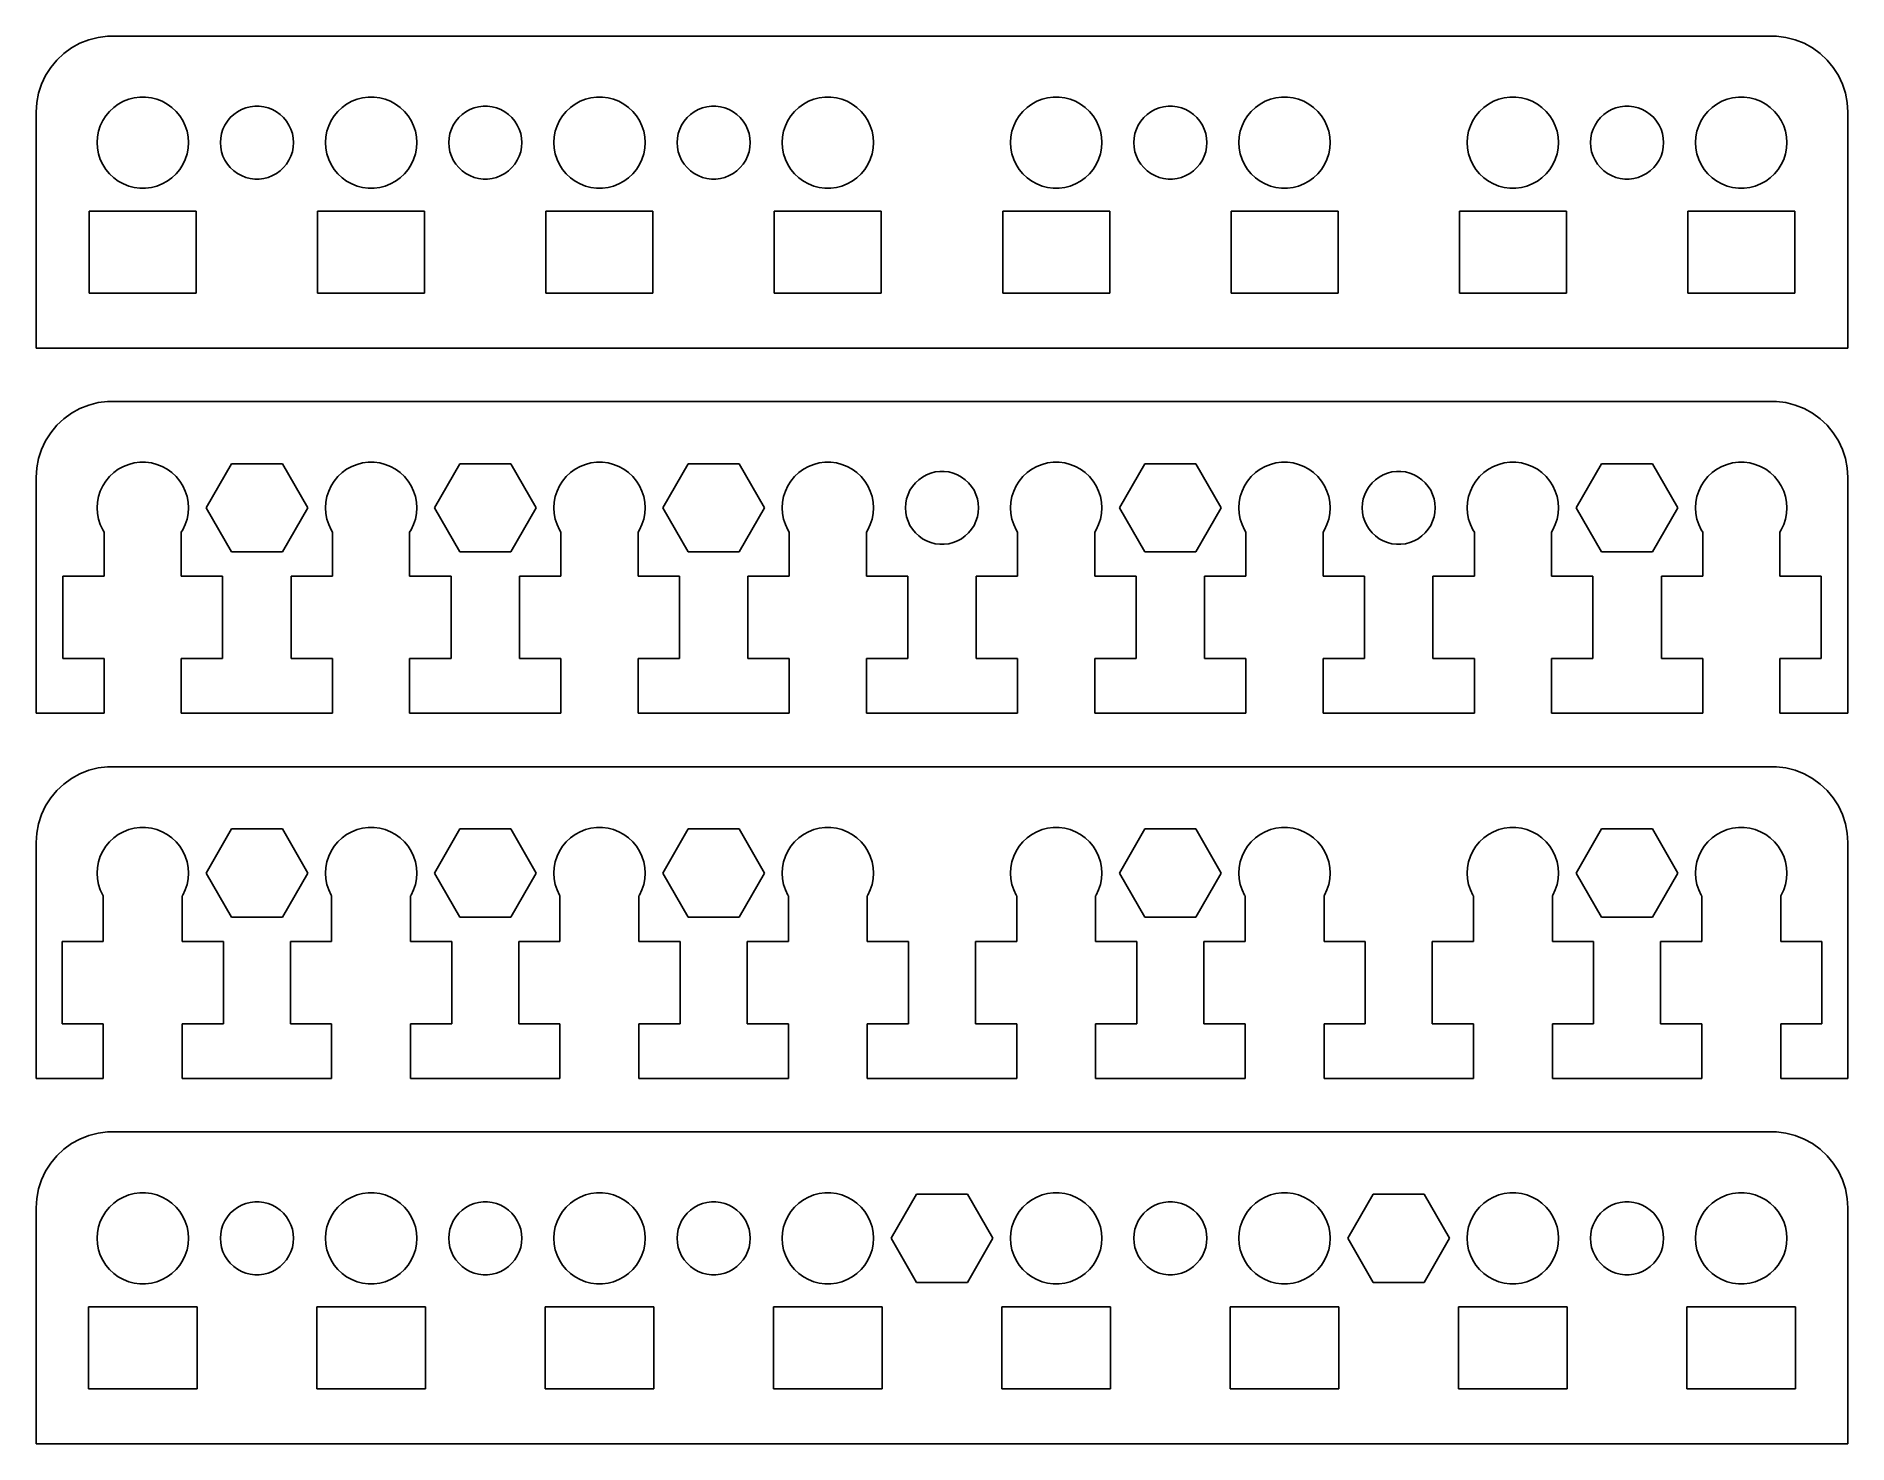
# Model space of a CAD drawing. Header units: metres. Extents: x -60 to 60, y 0 to 92.
import ezdxf

# ---------------------------------------------------------------- set-up
doc = ezdxf.new("R2010")
doc.units = ezdxf.units.M

msp = doc.modelspace()

# ---------------------------------------------------------------- linework, layer by layer
for p, q in [((-57.1791, 91.7216), (-57.6871, 91.3526)), ((-56.6289, 92.0241), (-57.1791, 91.7216)), ((-56.0451, 92.2553), (-56.6289, 92.0241)), ((-55.4369, 92.4114), (-56.0451, 92.2553)), ((-54.8139, 92.4901), (-55.4369, 92.4114)), ((54.8139, 92.4901), (-54.8139, 92.4901)), ((55.4369, 92.4114), (54.8139, 92.4901)), ((56.0451, 92.2553), (55.4369, 92.4114)), ((56.6289, 92.0241), (56.0451, 92.2553)), ((57.1791, 91.7216), (56.6289, 92.0241)), ((57.6871, 91.3526), (57.1791, 91.7216)), ((-58.1448, 90.9227), (-58.5451, 90.4389)), ((-57.6871, 91.3526), (-58.1448, 90.9227)), ((58.1448, 90.9227), (57.6871, 91.3526)), ((58.5451, 90.4389), (58.1448, 90.9227)), ((-59.1489, 89.3406), (-59.3429, 88.7434)), ((-58.8815, 89.9088), (-59.1489, 89.3406)), ((-58.5451, 90.4389), (-58.8815, 89.9088)), ((58.8815, 89.9088), (58.5451, 90.4389)), ((59.1489, 89.3406), (58.8815, 89.9088)), ((59.3429, 88.7434), (59.1489, 89.3406)), ((-59.4606, 88.1267), (-59.5, 87.5)), ((-59.3429, 88.7434), (-59.4606, 88.1267)), ((-54.1075, 88.033), (-53.7773, 88.2145)), ((-53.7773, 88.2145), (-53.427, 88.3532)), ((-53.427, 88.3532), (-53.0621, 88.4469)), ((-53.0621, 88.4469), (-52.6884, 88.4941)), ((-52.6884, 88.4941), (-52.3116, 88.4941)), ((-52.3116, 88.4941), (-51.9379, 88.4469)), ((-51.9379, 88.4469), (-51.5729, 88.3532)), ((-51.5729, 88.3532), (-51.2227, 88.2145)), ((-51.2227, 88.2145), (-50.8925, 88.033)), ((-39.1075, 88.033), (-38.7773, 88.2145)), ((-38.7773, 88.2145), (-38.427, 88.3532)), ((-38.427, 88.3532), (-38.0621, 88.4469)), ((-38.0621, 88.4469), (-37.6884, 88.4941)), ((-37.6884, 88.4941), (-37.3116, 88.4941)), ((-37.3116, 88.4941), (-36.9379, 88.4469)), ((-36.9379, 88.4469), (-36.5729, 88.3532)), ((-36.5729, 88.3532), (-36.2227, 88.2145)), ((-36.2227, 88.2145), (-35.8925, 88.033)), ((-24.1075, 88.033), (-23.7773, 88.2145)), ((-23.7773, 88.2145), (-23.427, 88.3532)), ((-23.427, 88.3532), (-23.0621, 88.4469)), ((-23.0621, 88.4469), (-22.6884, 88.4941)), ((-22.6884, 88.4941), (-22.3116, 88.4941)), ((-22.3116, 88.4941), (-21.9379, 88.4469)), ((-21.9379, 88.4469), (-21.5729, 88.3532)), ((-21.5729, 88.3532), (-21.2227, 88.2145)), ((-21.2227, 88.2145), (-20.8925, 88.033)), ((-9.10747, 88.033), (-8.77733, 88.2145)), ((-8.77733, 88.2145), (-8.42705, 88.3532)), ((-8.42705, 88.3532), (-8.06213, 88.4469)), ((-8.06213, 88.4469), (-7.68837, 88.4941)), ((-7.68837, 88.4941), (-7.31161, 88.4941)), ((-7.31161, 88.4941), (-6.93785, 88.4469)), ((-6.93785, 88.4469), (-6.57294, 88.3532)), ((-6.57294, 88.3532), (-6.22266, 88.2145)), ((-6.22266, 88.2145), (-5.89252, 88.033)), ((5.89252, 88.033), (6.22266, 88.2145)), ((6.22266, 88.2145), (6.57294, 88.3532)), ((6.57294, 88.3532), (6.93785, 88.4469)), ((6.93785, 88.4469), (7.31161, 88.4941)), ((7.31161, 88.4941), (7.68837, 88.4941)), ((7.68837, 88.4941), (8.06213, 88.4469)), ((8.06213, 88.4469), (8.42705, 88.3532)), ((8.42705, 88.3532), (8.77733, 88.2145)), ((8.77733, 88.2145), (9.10747, 88.033)), ((20.8925, 88.033), (21.2227, 88.2145)), ((21.2227, 88.2145), (21.5729, 88.3532)), ((21.5729, 88.3532), (21.9379, 88.4469)), ((21.9379, 88.4469), (22.3116, 88.4941)), ((22.3116, 88.4941), (22.6884, 88.4941)), ((22.6884, 88.4941), (23.0621, 88.4469)), ((23.0621, 88.4469), (23.427, 88.3532)), ((23.427, 88.3532), (23.7773, 88.2145)), ((23.7773, 88.2145), (24.1075, 88.033)), ((35.8925, 88.033), (36.2227, 88.2145)), ((36.2227, 88.2145), (36.5729, 88.3532)), ((36.5729, 88.3532), (36.9379, 88.4469)), ((36.9379, 88.4469), (37.3116, 88.4941)), ((37.3116, 88.4941), (37.6884, 88.4941)), ((37.6884, 88.4941), (38.0621, 88.4469)), ((38.0621, 88.4469), (38.427, 88.3532)), ((38.427, 88.3532), (38.7773, 88.2145)), ((38.7773, 88.2145), (39.1075, 88.033)), ((50.8925, 88.033), (51.2227, 88.2145)), ((51.2227, 88.2145), (51.5729, 88.3532)), ((51.5729, 88.3532), (51.9379, 88.4469)), ((51.9379, 88.4469), (52.3116, 88.4941)), ((52.3116, 88.4941), (52.6884, 88.4941)), ((52.6884, 88.4941), (53.0621, 88.4469)), ((53.0621, 88.4469), (53.427, 88.3532)), ((53.427, 88.3532), (53.7773, 88.2145)), ((53.7773, 88.2145), (54.1075, 88.033)), ((59.4606, 88.1267), (59.3429, 88.7434)), ((59.5, 87.5), (59.4606, 88.1267)), ((-59.5, 87.5), (-59.5, 72)), ((-55.2893, 86.6044), (-55.1289, 86.9453)), ((-55.1289, 86.9453), (-54.927, 87.2634)), ((-54.927, 87.2634), (-54.6869, 87.5536)), ((-54.6869, 87.5536), (-54.4123, 87.8115)), ((-54.4123, 87.8115), (-54.1075, 88.033)), ((-50.8925, 88.033), (-50.5877, 87.8115)), ((-50.5877, 87.8115), (-50.3131, 87.5536)), ((-50.3131, 87.5536), (-50.0729, 87.2634)), ((-50.0729, 87.2634), (-49.8711, 86.9453)), ((-49.8711, 86.9453), (-49.7107, 86.6044)), ((-47.1031, 86.6562), (-46.9416, 86.9107)), ((-46.9416, 86.9107), (-46.7495, 87.1429)), ((-46.7495, 87.1429), (-46.5298, 87.3492)), ((-46.5298, 87.3492), (-46.286, 87.5264)), ((-46.286, 87.5264), (-46.0219, 87.6716)), ((-46.0219, 87.6716), (-45.7416, 87.7825)), ((-45.7416, 87.7825), (-45.4497, 87.8575)), ((-45.4497, 87.8575), (-45.1507, 87.8953)), ((-45.1507, 87.8953), (-44.8493, 87.8953)), ((-44.8493, 87.8953), (-44.5503, 87.8575)), ((-44.5503, 87.8575), (-44.2583, 87.7825)), ((-44.2583, 87.7825), (-43.9781, 87.6716)), ((-43.9781, 87.6716), (-43.714, 87.5264)), ((-43.714, 87.5264), (-43.4702, 87.3492)), ((-43.4702, 87.3492), (-43.2505, 87.1429)), ((-43.2505, 87.1429), (-43.0583, 86.9107)), ((-43.0583, 86.9107), (-42.8969, 86.6562)), ((-40.2893, 86.6044), (-40.1289, 86.9453)), ((-40.1289, 86.9453), (-39.927, 87.2634)), ((-39.927, 87.2634), (-39.6869, 87.5536)), ((-39.6869, 87.5536), (-39.4123, 87.8115)), ((-39.4123, 87.8115), (-39.1075, 88.033)), ((-35.8925, 88.033), (-35.5877, 87.8115)), ((-35.5877, 87.8115), (-35.3131, 87.5536)), ((-35.3131, 87.5536), (-35.0729, 87.2634)), ((-35.0729, 87.2634), (-34.8711, 86.9453)), ((-34.8711, 86.9453), (-34.7107, 86.6044)), ((-32.1031, 86.6562), (-31.9416, 86.9107)), ((-31.9416, 86.9107), (-31.7495, 87.1429)), ((-31.7495, 87.1429), (-31.5298, 87.3492)), ((-31.5298, 87.3492), (-31.286, 87.5264)), ((-31.286, 87.5264), (-31.0219, 87.6716)), ((-31.0219, 87.6716), (-30.7416, 87.7825)), ((-30.7416, 87.7825), (-30.4497, 87.8575)), ((-30.4497, 87.8575), (-30.1507, 87.8953)), ((-30.1507, 87.8953), (-29.8493, 87.8953)), ((-29.8493, 87.8953), (-29.5503, 87.8575)), ((-29.5503, 87.8575), (-29.2583, 87.7825)), ((-29.2583, 87.7825), (-28.9781, 87.6716)), ((-28.9781, 87.6716), (-28.714, 87.5264)), ((-28.714, 87.5264), (-28.4702, 87.3492)), ((-28.4702, 87.3492), (-28.2505, 87.1429)), ((-28.2505, 87.1429), (-28.0583, 86.9107)), ((-28.0583, 86.9107), (-27.8969, 86.6562)), ((-25.2893, 86.6044), (-25.1289, 86.9453)), ((-25.1289, 86.9453), (-24.927, 87.2634)), ((-24.927, 87.2634), (-24.6869, 87.5536)), ((-24.6869, 87.5536), (-24.4123, 87.8115)), ((-24.4123, 87.8115), (-24.1075, 88.033)), ((-20.8925, 88.033), (-20.5877, 87.8115)), ((-20.5877, 87.8115), (-20.3131, 87.5536)), ((-20.3131, 87.5536), (-20.0729, 87.2634)), ((-20.0729, 87.2634), (-19.8711, 86.9453)), ((-19.8711, 86.9453), (-19.7107, 86.6044)), ((-17.1031, 86.6562), (-16.9416, 86.9107)), ((-16.9416, 86.9107), (-16.7495, 87.1429)), ((-16.7495, 87.1429), (-16.5298, 87.3492)), ((-16.5298, 87.3492), (-16.286, 87.5264)), ((-16.286, 87.5264), (-16.0219, 87.6716)), ((-16.0219, 87.6716), (-15.7416, 87.7825)), ((-15.7416, 87.7825), (-15.4497, 87.8575)), ((-15.4497, 87.8575), (-15.1507, 87.8953)), ((-15.1507, 87.8953), (-14.8493, 87.8953)), ((-14.8493, 87.8953), (-14.5503, 87.8575)), ((-14.5503, 87.8575), (-14.2583, 87.7825)), ((-14.2583, 87.7825), (-13.9781, 87.6716)), ((-13.9781, 87.6716), (-13.714, 87.5264)), ((-13.714, 87.5264), (-13.4702, 87.3492)), ((-13.4702, 87.3492), (-13.2505, 87.1429)), ((-13.2505, 87.1429), (-13.0583, 86.9107)), ((-13.0583, 86.9107), (-12.8969, 86.6562)), ((-10.2893, 86.6044), (-10.1289, 86.9453)), ((-10.1289, 86.9453), (-9.92705, 87.2634)), ((-9.92705, 87.2634), (-9.6869, 87.5536)), ((-9.6869, 87.5536), (-9.41226, 87.8115)), ((-9.41226, 87.8115), (-9.10747, 88.033)), ((-5.89252, 88.033), (-5.58772, 87.8115)), ((-5.58772, 87.8115), (-5.31308, 87.5536)), ((-5.31308, 87.5536), (-5.07294, 87.2634)), ((-5.07294, 87.2634), (-4.87108, 86.9453)), ((-4.87108, 86.9453), (-4.71066, 86.6044)), ((4.71066, 86.6044), (4.87108, 86.9453)), ((4.87108, 86.9453), (5.07294, 87.2634)), ((5.07294, 87.2634), (5.31308, 87.5536)), ((5.31308, 87.5536), (5.58772, 87.8115)), ((5.58772, 87.8115), (5.89252, 88.033)), ((9.10747, 88.033), (9.41226, 87.8115)), ((9.41226, 87.8115), (9.6869, 87.5536)), ((9.6869, 87.5536), (9.92705, 87.2634)), ((9.92705, 87.2634), (10.1289, 86.9453)), ((10.1289, 86.9453), (10.2893, 86.6044)), ((12.8969, 86.6562), (13.0583, 86.9107)), ((13.0583, 86.9107), (13.2505, 87.1429)), ((13.2505, 87.1429), (13.4702, 87.3492)), ((13.4702, 87.3492), (13.714, 87.5264)), ((13.714, 87.5264), (13.9781, 87.6716)), ((13.9781, 87.6716), (14.2583, 87.7825)), ((14.2583, 87.7825), (14.5503, 87.8575)), ((14.5503, 87.8575), (14.8493, 87.8953)), ((14.8493, 87.8953), (15.1507, 87.8953)), ((15.1507, 87.8953), (15.4497, 87.8575)), ((15.4497, 87.8575), (15.7416, 87.7825)), ((15.7416, 87.7825), (16.0219, 87.6716)), ((16.0219, 87.6716), (16.286, 87.5264)), ((16.286, 87.5264), (16.5298, 87.3492)), ((16.5298, 87.3492), (16.7495, 87.1429)), ((16.7495, 87.1429), (16.9416, 86.9107)), ((16.9416, 86.9107), (17.1031, 86.6562)), ((19.7107, 86.6044), (19.8711, 86.9453)), ((19.8711, 86.9453), (20.0729, 87.2634)), ((20.0729, 87.2634), (20.3131, 87.5536)), ((20.3131, 87.5536), (20.5877, 87.8115)), ((20.5877, 87.8115), (20.8925, 88.033)), ((24.1075, 88.033), (24.4123, 87.8115)), ((24.4123, 87.8115), (24.6869, 87.5536)), ((24.6869, 87.5536), (24.927, 87.2634)), ((24.927, 87.2634), (25.1289, 86.9453)), ((25.1289, 86.9453), (25.2893, 86.6044)), ((34.7107, 86.6044), (34.8711, 86.9453)), ((34.8711, 86.9453), (35.0729, 87.2634)), ((35.0729, 87.2634), (35.3131, 87.5536)), ((35.3131, 87.5536), (35.5877, 87.8115)), ((35.5877, 87.8115), (35.8925, 88.033)), ((39.1075, 88.033), (39.4123, 87.8115)), ((39.4123, 87.8115), (39.6869, 87.5536)), ((39.6869, 87.5536), (39.927, 87.2634)), ((39.927, 87.2634), (40.1289, 86.9453)), ((40.1289, 86.9453), (40.2893, 86.6044)), ((42.8969, 86.6562), (43.0583, 86.9107)), ((43.0583, 86.9107), (43.2505, 87.1429)), ((43.2505, 87.1429), (43.4702, 87.3492)), ((43.4702, 87.3492), (43.714, 87.5264)), ((43.714, 87.5264), (43.9781, 87.6716)), ((43.9781, 87.6716), (44.2583, 87.7825)), ((44.2583, 87.7825), (44.5503, 87.8575)), ((44.5503, 87.8575), (44.8493, 87.8953)), ((44.8493, 87.8953), (45.1507, 87.8953)), ((45.1507, 87.8953), (45.4497, 87.8575)), ((45.4497, 87.8575), (45.7416, 87.7825)), ((45.7416, 87.7825), (46.0219, 87.6716)), ((46.0219, 87.6716), (46.286, 87.5264)), ((46.286, 87.5264), (46.5298, 87.3492)), ((46.5298, 87.3492), (46.7495, 87.1429)), ((46.7495, 87.1429), (46.9416, 86.9107)), ((46.9416, 86.9107), (47.1031, 86.6562)), ((49.7107, 86.6044), (49.8711, 86.9453)), ((49.8711, 86.9453), (50.0729, 87.2634)), ((50.0729, 87.2634), (50.3131, 87.5536)), ((50.3131, 87.5536), (50.5877, 87.8115)), ((50.5877, 87.8115), (50.8925, 88.033)), ((54.1075, 88.033), (54.4123, 87.8115)), ((54.4123, 87.8115), (54.6869, 87.5536)), ((54.6869, 87.5536), (54.927, 87.2634)), ((54.927, 87.2634), (55.1289, 86.9453)), ((55.1289, 86.9453), (55.2893, 86.6044)), ((59.5, 72), (59.5, 87.5)), ((-55.5, 85.5), (-55.4763, 85.876)), ((-55.4763, 85.876), (-55.4057, 86.2461)), ((-55.4057, 86.2461), (-55.2893, 86.6044)), ((-49.7107, 86.6044), (-49.5942, 86.2461)), ((-49.5942, 86.2461), (-49.5237, 85.876)), ((-49.5237, 85.876), (-49.5, 85.5)), ((-47.4, 85.5), (-47.3811, 85.8008)), ((-47.3811, 85.8008), (-47.3246, 86.0968)), ((-47.3246, 86.0968), (-47.2315, 86.3835)), ((-47.2315, 86.3835), (-47.1031, 86.6562)), ((-42.8969, 86.6562), (-42.7685, 86.3835)), ((-42.7685, 86.3835), (-42.6754, 86.0968)), ((-42.6754, 86.0968), (-42.6189, 85.8008)), ((-42.6189, 85.8008), (-42.6, 85.5)), ((-40.5, 85.5), (-40.4763, 85.876)), ((-40.4763, 85.876), (-40.4057, 86.2461)), ((-40.4057, 86.2461), (-40.2893, 86.6044)), ((-34.7107, 86.6044), (-34.5942, 86.2461)), ((-34.5942, 86.2461), (-34.5237, 85.876)), ((-34.5237, 85.876), (-34.5, 85.5)), ((-32.4, 85.5), (-32.3811, 85.8008)), ((-32.3811, 85.8008), (-32.3246, 86.0968)), ((-32.3246, 86.0968), (-32.2315, 86.3835)), ((-32.2315, 86.3835), (-32.1031, 86.6562)), ((-27.8969, 86.6562), (-27.7685, 86.3835)), ((-27.7685, 86.3835), (-27.6754, 86.0968)), ((-27.6754, 86.0968), (-27.6189, 85.8008)), ((-27.6189, 85.8008), (-27.6, 85.5)), ((-25.5, 85.5), (-25.4763, 85.876)), ((-25.4763, 85.876), (-25.4057, 86.2461)), ((-25.4057, 86.2461), (-25.2893, 86.6044)), ((-19.7107, 86.6044), (-19.5942, 86.2461)), ((-19.5942, 86.2461), (-19.5237, 85.876)), ((-19.5237, 85.876), (-19.5, 85.5)), ((-17.4, 85.5), (-17.3811, 85.8008)), ((-17.3811, 85.8008), (-17.3246, 86.0968)), ((-17.3246, 86.0968), (-17.2315, 86.3835)), ((-17.2315, 86.3835), (-17.1031, 86.6562)), ((-12.8969, 86.6562), (-12.7685, 86.3835)), ((-12.7685, 86.3835), (-12.6754, 86.0968)), ((-12.6754, 86.0968), (-12.6189, 85.8008)), ((-12.6189, 85.8008), (-12.6, 85.5)), ((-10.5, 85.5), (-10.4763, 85.876)), ((-10.4763, 85.876), (-10.4057, 86.2461)), ((-10.4057, 86.2461), (-10.2893, 86.6044)), ((-4.71066, 86.6044), (-4.59424, 86.2461)), ((-4.59424, 86.2461), (-4.52365, 85.876)), ((-4.52365, 85.876), (-4.5, 85.5)), ((4.5, 85.5), (4.52365, 85.876)), ((4.52365, 85.876), (4.59424, 86.2461)), ((4.59424, 86.2461), (4.71066, 86.6044)), ((10.2893, 86.6044), (10.4057, 86.2461)), ((10.4057, 86.2461), (10.4763, 85.876)), ((10.4763, 85.876), (10.5, 85.5)), ((12.6, 85.5), (12.6189, 85.8008)), ((12.6189, 85.8008), (12.6754, 86.0968)), ((12.6754, 86.0968), (12.7685, 86.3835)), ((12.7685, 86.3835), (12.8969, 86.6562)), ((17.1031, 86.6562), (17.2315, 86.3835)), ((17.2315, 86.3835), (17.3246, 86.0968)), ((17.3246, 86.0968), (17.3811, 85.8008)), ((17.3811, 85.8008), (17.4, 85.5)), ((19.5, 85.5), (19.5237, 85.876)), ((19.5237, 85.876), (19.5942, 86.2461)), ((19.5942, 86.2461), (19.7107, 86.6044)), ((25.2893, 86.6044), (25.4057, 86.2461)), ((25.4057, 86.2461), (25.4763, 85.876)), ((25.4763, 85.876), (25.5, 85.5)), ((34.5, 85.5), (34.5237, 85.876)), ((34.5237, 85.876), (34.5942, 86.2461)), ((34.5942, 86.2461), (34.7107, 86.6044)), ((40.2893, 86.6044), (40.4057, 86.2461)), ((40.4057, 86.2461), (40.4763, 85.876)), ((40.4763, 85.876), (40.5, 85.5)), ((42.6, 85.5), (42.6189, 85.8008)), ((42.6189, 85.8008), (42.6754, 86.0968)), ((42.6754, 86.0968), (42.7685, 86.3835)), ((42.7685, 86.3835), (42.8969, 86.6562)), ((47.1031, 86.6562), (47.2315, 86.3835)), ((47.2315, 86.3835), (47.3246, 86.0968)), ((47.3246, 86.0968), (47.3811, 85.8008)), ((47.3811, 85.8008), (47.4, 85.5)), ((49.5, 85.5), (49.5237, 85.876)), ((49.5237, 85.876), (49.5942, 86.2461)), ((49.5942, 86.2461), (49.7107, 86.6044)), ((55.2893, 86.6044), (55.4057, 86.2461)), ((55.4057, 86.2461), (55.4763, 85.876)), ((55.4763, 85.876), (55.5, 85.5)), ((-55.4763, 85.124), (-55.5, 85.5)), ((-55.4057, 84.7539), (-55.4763, 85.124)), ((-55.2893, 84.3956), (-55.4057, 84.7539)), ((-49.5942, 84.7539), (-49.7107, 84.3956)), ((-49.5237, 85.124), (-49.5942, 84.7539)), ((-49.5, 85.5), (-49.5237, 85.124)), ((-47.3811, 85.1992), (-47.4, 85.5)), ((-47.3246, 84.9031), (-47.3811, 85.1992)), ((-47.2315, 84.6165), (-47.3246, 84.9031)), ((-47.1031, 84.3438), (-47.2315, 84.6165)), ((-42.7685, 84.6165), (-42.8969, 84.3438)), ((-42.6754, 84.9031), (-42.7685, 84.6165)), ((-42.6189, 85.1992), (-42.6754, 84.9031)), ((-42.6, 85.5), (-42.6189, 85.1992)), ((-40.4763, 85.124), (-40.5, 85.5)), ((-40.4057, 84.7539), (-40.4763, 85.124)), ((-40.2893, 84.3956), (-40.4057, 84.7539)), ((-34.5942, 84.7539), (-34.7107, 84.3956)), ((-34.5237, 85.124), (-34.5942, 84.7539)), ((-34.5, 85.5), (-34.5237, 85.124)), ((-32.3811, 85.1992), (-32.4, 85.5)), ((-32.3246, 84.9031), (-32.3811, 85.1992)), ((-32.2315, 84.6165), (-32.3246, 84.9031)), ((-32.1031, 84.3438), (-32.2315, 84.6165)), ((-27.7685, 84.6165), (-27.8969, 84.3438)), ((-27.6754, 84.9031), (-27.7685, 84.6165)), ((-27.6189, 85.1992), (-27.6754, 84.9031)), ((-27.6, 85.5), (-27.6189, 85.1992)), ((-25.4763, 85.124), (-25.5, 85.5)), ((-25.4057, 84.7539), (-25.4763, 85.124)), ((-25.2893, 84.3956), (-25.4057, 84.7539)), ((-19.5942, 84.7539), (-19.7107, 84.3956)), ((-19.5237, 85.124), (-19.5942, 84.7539)), ((-19.5, 85.5), (-19.5237, 85.124)), ((-17.3811, 85.1992), (-17.4, 85.5)), ((-17.3246, 84.9031), (-17.3811, 85.1992)), ((-17.2315, 84.6165), (-17.3246, 84.9031)), ((-17.1031, 84.3438), (-17.2315, 84.6165)), ((-12.7685, 84.6165), (-12.8969, 84.3438)), ((-12.6754, 84.9031), (-12.7685, 84.6165)), ((-12.6189, 85.1992), (-12.6754, 84.9031)), ((-12.6, 85.5), (-12.6189, 85.1992)), ((-10.4763, 85.124), (-10.5, 85.5)), ((-10.4057, 84.7539), (-10.4763, 85.124)), ((-10.2893, 84.3956), (-10.4057, 84.7539)), ((-4.59424, 84.7539), (-4.71066, 84.3956)), ((-4.52365, 85.124), (-4.59424, 84.7539)), ((-4.5, 85.5), (-4.52365, 85.124)), ((4.52365, 85.124), (4.5, 85.5)), ((4.59424, 84.7539), (4.52365, 85.124)), ((4.71066, 84.3956), (4.59424, 84.7539)), ((10.4057, 84.7539), (10.2893, 84.3956)), ((10.4763, 85.124), (10.4057, 84.7539)), ((10.5, 85.5), (10.4763, 85.124)), ((12.6189, 85.1992), (12.6, 85.5)), ((12.6754, 84.9031), (12.6189, 85.1992)), ((12.7685, 84.6165), (12.6754, 84.9031)), ((12.8969, 84.3438), (12.7685, 84.6165)), ((17.2315, 84.6165), (17.1031, 84.3438)), ((17.3246, 84.9031), (17.2315, 84.6165)), ((17.3811, 85.1992), (17.3246, 84.9031)), ((17.4, 85.5), (17.3811, 85.1992)), ((19.5237, 85.124), (19.5, 85.5)), ((19.5942, 84.7539), (19.5237, 85.124)), ((19.7107, 84.3956), (19.5942, 84.7539)), ((25.4057, 84.7539), (25.2893, 84.3956)), ((25.4763, 85.124), (25.4057, 84.7539)), ((25.5, 85.5), (25.4763, 85.124)), ((34.5237, 85.124), (34.5, 85.5)), ((34.5942, 84.7539), (34.5237, 85.124)), ((34.7107, 84.3956), (34.5942, 84.7539)), ((40.4057, 84.7539), (40.2893, 84.3956)), ((40.4763, 85.124), (40.4057, 84.7539)), ((40.5, 85.5), (40.4763, 85.124)), ((42.6189, 85.1992), (42.6, 85.5)), ((42.6754, 84.9031), (42.6189, 85.1992)), ((42.7685, 84.6165), (42.6754, 84.9031)), ((42.8969, 84.3438), (42.7685, 84.6165)), ((47.2315, 84.6165), (47.1031, 84.3438)), ((47.3246, 84.9031), (47.2315, 84.6165)), ((47.3811, 85.1992), (47.3246, 84.9031)), ((47.4, 85.5), (47.3811, 85.1992)), ((49.5237, 85.124), (49.5, 85.5)), ((49.5942, 84.7539), (49.5237, 85.124)), ((49.7107, 84.3956), (49.5942, 84.7539)), ((55.4057, 84.7539), (55.2893, 84.3956)), ((55.4763, 85.124), (55.4057, 84.7539)), ((55.5, 85.5), (55.4763, 85.124)), ((-55.1289, 84.0547), (-55.2893, 84.3956)), ((-54.927, 83.7366), (-55.1289, 84.0547)), ((-54.6869, 83.4464), (-54.927, 83.7366)), ((-54.4123, 83.1884), (-54.6869, 83.4464)), ((-50.3131, 83.4464), (-50.5877, 83.1884)), ((-50.0729, 83.7366), (-50.3131, 83.4464)), ((-49.8711, 84.0547), (-50.0729, 83.7366)), ((-49.7107, 84.3956), (-49.8711, 84.0547)), ((-46.9416, 84.0893), (-47.1031, 84.3438)), ((-46.7495, 83.8571), (-46.9416, 84.0893)), ((-46.5298, 83.6508), (-46.7495, 83.8571)), ((-46.286, 83.4736), (-46.5298, 83.6508)), ((-46.0219, 83.3284), (-46.286, 83.4736)), ((-45.7416, 83.2175), (-46.0219, 83.3284)), ((-43.9781, 83.3284), (-44.2583, 83.2175)), ((-43.714, 83.4736), (-43.9781, 83.3284)), ((-43.4702, 83.6508), (-43.714, 83.4736)), ((-43.2505, 83.8571), (-43.4702, 83.6508)), ((-43.0583, 84.0893), (-43.2505, 83.8571)), ((-42.8969, 84.3438), (-43.0583, 84.0893)), ((-40.1289, 84.0547), (-40.2893, 84.3956)), ((-39.927, 83.7366), (-40.1289, 84.0547)), ((-39.6869, 83.4464), (-39.927, 83.7366)), ((-39.4123, 83.1884), (-39.6869, 83.4464)), ((-35.3131, 83.4464), (-35.5877, 83.1884)), ((-35.0729, 83.7366), (-35.3131, 83.4464)), ((-34.8711, 84.0547), (-35.0729, 83.7366)), ((-34.7107, 84.3956), (-34.8711, 84.0547)), ((-31.9416, 84.0893), (-32.1031, 84.3438)), ((-31.7495, 83.8571), (-31.9416, 84.0893)), ((-31.5298, 83.6508), (-31.7495, 83.8571)), ((-31.286, 83.4736), (-31.5298, 83.6508)), ((-31.0219, 83.3284), (-31.286, 83.4736)), ((-30.7416, 83.2175), (-31.0219, 83.3284)), ((-28.9781, 83.3284), (-29.2583, 83.2175)), ((-28.714, 83.4736), (-28.9781, 83.3284)), ((-28.4702, 83.6508), (-28.714, 83.4736)), ((-28.2505, 83.8571), (-28.4702, 83.6508)), ((-28.0583, 84.0893), (-28.2505, 83.8571)), ((-27.8969, 84.3438), (-28.0583, 84.0893)), ((-25.1289, 84.0547), (-25.2893, 84.3956)), ((-24.927, 83.7366), (-25.1289, 84.0547)), ((-24.6869, 83.4464), (-24.927, 83.7366)), ((-24.4123, 83.1884), (-24.6869, 83.4464)), ((-20.3131, 83.4464), (-20.5877, 83.1884)), ((-20.0729, 83.7366), (-20.3131, 83.4464)), ((-19.8711, 84.0547), (-20.0729, 83.7366)), ((-19.7107, 84.3956), (-19.8711, 84.0547)), ((-16.9416, 84.0893), (-17.1031, 84.3438)), ((-16.7495, 83.8571), (-16.9416, 84.0893)), ((-16.5298, 83.6508), (-16.7495, 83.8571)), ((-16.286, 83.4736), (-16.5298, 83.6508)), ((-16.0219, 83.3284), (-16.286, 83.4736)), ((-15.7416, 83.2175), (-16.0219, 83.3284)), ((-13.9781, 83.3284), (-14.2583, 83.2175)), ((-13.714, 83.4736), (-13.9781, 83.3284)), ((-13.4702, 83.6508), (-13.714, 83.4736)), ((-13.2505, 83.8571), (-13.4702, 83.6508)), ((-13.0583, 84.0893), (-13.2505, 83.8571)), ((-12.8969, 84.3438), (-13.0583, 84.0893)), ((-10.1289, 84.0547), (-10.2893, 84.3956)), ((-9.92705, 83.7366), (-10.1289, 84.0547)), ((-9.6869, 83.4464), (-9.92705, 83.7366)), ((-9.41226, 83.1884), (-9.6869, 83.4464)), ((-5.31308, 83.4464), (-5.58772, 83.1884)), ((-5.07294, 83.7366), (-5.31308, 83.4464)), ((-4.87108, 84.0547), (-5.07294, 83.7366)), ((-4.71066, 84.3956), (-4.87108, 84.0547)), ((4.87108, 84.0547), (4.71066, 84.3956)), ((5.07294, 83.7366), (4.87108, 84.0547)), ((5.31308, 83.4464), (5.07294, 83.7366)), ((5.58772, 83.1884), (5.31308, 83.4464)), ((9.6869, 83.4464), (9.41226, 83.1884)), ((9.92705, 83.7366), (9.6869, 83.4464)), ((10.1289, 84.0547), (9.92705, 83.7366)), ((10.2893, 84.3956), (10.1289, 84.0547)), ((13.0583, 84.0893), (12.8969, 84.3438)), ((13.2505, 83.8571), (13.0583, 84.0893)), ((13.4702, 83.6508), (13.2505, 83.8571)), ((13.714, 83.4736), (13.4702, 83.6508)), ((13.9781, 83.3284), (13.714, 83.4736)), ((14.2583, 83.2175), (13.9781, 83.3284)), ((16.0219, 83.3284), (15.7416, 83.2175)), ((16.286, 83.4736), (16.0219, 83.3284)), ((16.5298, 83.6508), (16.286, 83.4736)), ((16.7495, 83.8571), (16.5298, 83.6508)), ((16.9416, 84.0893), (16.7495, 83.8571)), ((17.1031, 84.3438), (16.9416, 84.0893)), ((19.8711, 84.0547), (19.7107, 84.3956)), ((20.0729, 83.7366), (19.8711, 84.0547)), ((20.3131, 83.4464), (20.0729, 83.7366)), ((20.5877, 83.1884), (20.3131, 83.4464)), ((24.6869, 83.4464), (24.4123, 83.1884)), ((24.927, 83.7366), (24.6869, 83.4464)), ((25.1289, 84.0547), (24.927, 83.7366)), ((25.2893, 84.3956), (25.1289, 84.0547)), ((34.8711, 84.0547), (34.7107, 84.3956)), ((35.0729, 83.7366), (34.8711, 84.0547)), ((35.3131, 83.4464), (35.0729, 83.7366)), ((35.5877, 83.1884), (35.3131, 83.4464)), ((39.6869, 83.4464), (39.4123, 83.1884)), ((39.927, 83.7366), (39.6869, 83.4464)), ((40.1289, 84.0547), (39.927, 83.7366)), ((40.2893, 84.3956), (40.1289, 84.0547)), ((43.0583, 84.0893), (42.8969, 84.3438)), ((43.2505, 83.8571), (43.0583, 84.0893)), ((43.4702, 83.6508), (43.2505, 83.8571)), ((43.714, 83.4736), (43.4702, 83.6508)), ((43.9781, 83.3284), (43.714, 83.4736)), ((44.2583, 83.2175), (43.9781, 83.3284)), ((46.0219, 83.3284), (45.7416, 83.2175)), ((46.286, 83.4736), (46.0219, 83.3284)), ((46.5298, 83.6508), (46.286, 83.4736)), ((46.7495, 83.8571), (46.5298, 83.6508)), ((46.9416, 84.0893), (46.7495, 83.8571)), ((47.1031, 84.3438), (46.9416, 84.0893)), ((49.8711, 84.0547), (49.7107, 84.3956)), ((50.0729, 83.7366), (49.8711, 84.0547)), ((50.3131, 83.4464), (50.0729, 83.7366)), ((50.5877, 83.1884), (50.3131, 83.4464)), ((54.6869, 83.4464), (54.4123, 83.1884)), ((54.927, 83.7366), (54.6869, 83.4464)), ((55.1289, 84.0547), (54.927, 83.7366)), ((55.2893, 84.3956), (55.1289, 84.0547)), ((-54.1075, 82.967), (-54.4123, 83.1884)), ((-53.7773, 82.7855), (-54.1075, 82.967)), ((-53.427, 82.6468), (-53.7773, 82.7855)), ((-53.0621, 82.5531), (-53.427, 82.6468)), ((-52.6884, 82.5059), (-53.0621, 82.5531)), ((-52.3116, 82.5059), (-52.6884, 82.5059)), ((-51.9379, 82.5531), (-52.3116, 82.5059)), ((-51.5729, 82.6468), (-51.9379, 82.5531)), ((-51.2227, 82.7855), (-51.5729, 82.6468)), ((-50.8925, 82.967), (-51.2227, 82.7855)), ((-50.5877, 83.1884), (-50.8925, 82.967)), ((-45.4497, 83.1425), (-45.7416, 83.2175)), ((-45.1507, 83.1047), (-45.4497, 83.1425)), ((-44.8493, 83.1047), (-45.1507, 83.1047)), ((-44.5503, 83.1425), (-44.8493, 83.1047)), ((-44.2583, 83.2175), (-44.5503, 83.1425)), ((-39.1075, 82.967), (-39.4123, 83.1884)), ((-38.7773, 82.7855), (-39.1075, 82.967)), ((-38.427, 82.6468), (-38.7773, 82.7855)), ((-38.0621, 82.5531), (-38.427, 82.6468)), ((-37.6884, 82.5059), (-38.0621, 82.5531)), ((-37.3116, 82.5059), (-37.6884, 82.5059)), ((-36.9379, 82.5531), (-37.3116, 82.5059)), ((-36.5729, 82.6468), (-36.9379, 82.5531)), ((-36.2227, 82.7855), (-36.5729, 82.6468)), ((-35.8925, 82.967), (-36.2227, 82.7855)), ((-35.5877, 83.1884), (-35.8925, 82.967)), ((-30.4497, 83.1425), (-30.7416, 83.2175)), ((-30.1507, 83.1047), (-30.4497, 83.1425)), ((-29.8493, 83.1047), (-30.1507, 83.1047)), ((-29.5503, 83.1425), (-29.8493, 83.1047)), ((-29.2583, 83.2175), (-29.5503, 83.1425)), ((-24.1075, 82.967), (-24.4123, 83.1884)), ((-23.7773, 82.7855), (-24.1075, 82.967)), ((-23.427, 82.6468), (-23.7773, 82.7855)), ((-23.0621, 82.5531), (-23.427, 82.6468)), ((-22.6884, 82.5059), (-23.0621, 82.5531)), ((-22.3116, 82.5059), (-22.6884, 82.5059)), ((-21.9379, 82.5531), (-22.3116, 82.5059)), ((-21.5729, 82.6468), (-21.9379, 82.5531)), ((-21.2227, 82.7855), (-21.5729, 82.6468)), ((-20.8925, 82.967), (-21.2227, 82.7855)), ((-20.5877, 83.1884), (-20.8925, 82.967)), ((-15.4497, 83.1425), (-15.7416, 83.2175)), ((-15.1507, 83.1047), (-15.4497, 83.1425)), ((-14.8493, 83.1047), (-15.1507, 83.1047)), ((-14.5503, 83.1425), (-14.8493, 83.1047)), ((-14.2583, 83.2175), (-14.5503, 83.1425)), ((-9.10747, 82.967), (-9.41226, 83.1884)), ((-8.77733, 82.7855), (-9.10747, 82.967)), ((-8.42705, 82.6468), (-8.77733, 82.7855)), ((-8.06213, 82.5531), (-8.42705, 82.6468)), ((-7.68837, 82.5059), (-8.06213, 82.5531)), ((-7.31161, 82.5059), (-7.68837, 82.5059)), ((-6.93785, 82.5531), (-7.31161, 82.5059)), ((-6.57294, 82.6468), (-6.93785, 82.5531)), ((-6.22266, 82.7855), (-6.57294, 82.6468)), ((-5.89252, 82.967), (-6.22266, 82.7855)), ((-5.58772, 83.1884), (-5.89252, 82.967)), ((5.89252, 82.967), (5.58772, 83.1884)), ((6.22266, 82.7855), (5.89252, 82.967)), ((6.57294, 82.6468), (6.22266, 82.7855)), ((6.93785, 82.5531), (6.57294, 82.6468)), ((7.31161, 82.5059), (6.93785, 82.5531)), ((7.68837, 82.5059), (7.31161, 82.5059)), ((8.06213, 82.5531), (7.68837, 82.5059)), ((8.42705, 82.6468), (8.06213, 82.5531)), ((8.77733, 82.7855), (8.42705, 82.6468)), ((9.10747, 82.967), (8.77733, 82.7855)), ((9.41226, 83.1884), (9.10747, 82.967)), ((14.5503, 83.1425), (14.2583, 83.2175)), ((14.8493, 83.1047), (14.5503, 83.1425)), ((15.1507, 83.1047), (14.8493, 83.1047)), ((15.4497, 83.1425), (15.1507, 83.1047)), ((15.7416, 83.2175), (15.4497, 83.1425)), ((20.8925, 82.967), (20.5877, 83.1884)), ((21.2227, 82.7855), (20.8925, 82.967)), ((21.5729, 82.6468), (21.2227, 82.7855)), ((21.9379, 82.5531), (21.5729, 82.6468)), ((22.3116, 82.5059), (21.9379, 82.5531)), ((22.6884, 82.5059), (22.3116, 82.5059)), ((23.0621, 82.5531), (22.6884, 82.5059)), ((23.427, 82.6468), (23.0621, 82.5531)), ((23.7773, 82.7855), (23.427, 82.6468)), ((24.1075, 82.967), (23.7773, 82.7855)), ((24.4123, 83.1884), (24.1075, 82.967)), ((35.8925, 82.967), (35.5877, 83.1884)), ((36.2227, 82.7855), (35.8925, 82.967)), ((36.5729, 82.6468), (36.2227, 82.7855)), ((36.9379, 82.5531), (36.5729, 82.6468)), ((37.3116, 82.5059), (36.9379, 82.5531)), ((37.6884, 82.5059), (37.3116, 82.5059)), ((38.0621, 82.5531), (37.6884, 82.5059)), ((38.427, 82.6468), (38.0621, 82.5531)), ((38.7773, 82.7855), (38.427, 82.6468)), ((39.1075, 82.967), (38.7773, 82.7855)), ((39.4123, 83.1884), (39.1075, 82.967)), ((44.5503, 83.1425), (44.2583, 83.2175)), ((44.8493, 83.1047), (44.5503, 83.1425)), ((45.1507, 83.1047), (44.8493, 83.1047)), ((45.4497, 83.1425), (45.1507, 83.1047)), ((45.7416, 83.2175), (45.4497, 83.1425)), ((50.8925, 82.967), (50.5877, 83.1884)), ((51.2227, 82.7855), (50.8925, 82.967)), ((51.5729, 82.6468), (51.2227, 82.7855)), ((51.9379, 82.5531), (51.5729, 82.6468)), ((52.3116, 82.5059), (51.9379, 82.5531)), ((52.6884, 82.5059), (52.3116, 82.5059)), ((53.0621, 82.5531), (52.6884, 82.5059)), ((53.427, 82.6468), (53.0621, 82.5531)), ((53.7773, 82.7855), (53.427, 82.6468)), ((54.1075, 82.967), (53.7773, 82.7855)), ((54.4123, 83.1884), (54.1075, 82.967)), ((-56.0142, 75.6), (-56.0142, 81)), ((-56.0142, 81), (-48.9858, 81)), ((-48.9858, 81), (-48.9858, 75.6)), ((-41.0142, 75.6), (-41.0142, 81)), ((-41.0142, 81), (-33.9858, 81)), ((-33.9858, 81), (-33.9858, 75.6)), ((-26.0142, 75.6), (-26.0142, 81)), ((-26.0142, 81), (-18.9858, 81)), ((-18.9858, 81), (-18.9858, 75.6)), ((-11.0142, 75.6), (-11.0142, 81)), ((-11.0142, 81), (-3.98581, 81)), ((-3.98581, 81), (-3.98581, 75.6)), ((3.98581, 75.6), (3.98581, 81)), ((3.98581, 81), (11.0142, 81)), ((11.0142, 81), (11.0142, 75.6)), ((18.9858, 75.6), (18.9858, 81)), ((18.9858, 81), (26.0142, 81)), ((26.0142, 81), (26.0142, 75.6)), ((33.9858, 75.6), (33.9858, 81)), ((33.9858, 81), (41.0142, 81)), ((41.0142, 81), (41.0142, 75.6)), ((48.9858, 75.6), (48.9858, 81)), ((48.9858, 81), (56.0142, 81)), ((56.0142, 81), (56.0142, 75.6)), ((-48.9858, 75.6), (-56.0142, 75.6)), ((-33.9858, 75.6), (-41.0142, 75.6)), ((-18.9858, 75.6), (-26.0142, 75.6)), ((-3.98581, 75.6), (-11.0142, 75.6)), ((11.0142, 75.6), (3.98581, 75.6)), ((26.0142, 75.6), (18.9858, 75.6)), ((41.0142, 75.6), (33.9858, 75.6)), ((56.0142, 75.6), (48.9858, 75.6)), ((-59.5, 72), (59.5, 72)), ((-56.6289, 68.0241), (-57.1791, 67.7216)), ((-56.0451, 68.2553), (-56.6289, 68.0241)), ((-55.4369, 68.4114), (-56.0451, 68.2553)), ((-54.8139, 68.4901), (-55.4369, 68.4114)), ((54.8139, 68.4901), (-54.8139, 68.4901)), ((55.4369, 68.4114), (54.8139, 68.4901)), ((56.0451, 68.2553), (55.4369, 68.4114)), ((56.6289, 68.0241), (56.0451, 68.2553)), ((57.1791, 67.7216), (56.6289, 68.0241)), ((-58.1448, 66.9227), (-58.5451, 66.4389)), ((-57.6871, 67.3526), (-58.1448, 66.9227)), ((-57.1791, 67.7216), (-57.6871, 67.3526)), ((57.6871, 67.3526), (57.1791, 67.7216)), ((58.1448, 66.9227), (57.6871, 67.3526)), ((58.5451, 66.4389), (58.1448, 66.9227)), ((-58.8815, 65.9088), (-59.1489, 65.3406)), ((-58.5451, 66.4389), (-58.8815, 65.9088)), ((58.8815, 65.9088), (58.5451, 66.4389)), ((59.1489, 65.3406), (58.8815, 65.9088)), ((-59.3429, 64.7434), (-59.4606, 64.1267)), ((-59.1489, 65.3406), (-59.3429, 64.7434)), ((-53.7773, 64.2145), (-53.427, 64.3532)), ((-53.427, 64.3532), (-53.0621, 64.4469)), ((-53.0621, 64.4469), (-52.6884, 64.4941)), ((-52.6884, 64.4941), (-52.3116, 64.4941)), ((-52.3116, 64.4941), (-51.9379, 64.4469)), ((-51.9379, 64.4469), (-51.5729, 64.3532)), ((-51.5729, 64.3532), (-51.2227, 64.2145)), ((-48.3466, 61.5), (-46.6733, 64.3982)), ((-46.6733, 64.3982), (-43.3267, 64.3982)), ((-43.3267, 64.3982), (-41.6534, 61.5)), ((-38.7773, 64.2145), (-38.427, 64.3532)), ((-38.427, 64.3532), (-38.0621, 64.4469)), ((-38.0621, 64.4469), (-37.6884, 64.4941)), ((-37.6884, 64.4941), (-37.3116, 64.4941)), ((-37.3116, 64.4941), (-36.9379, 64.4469)), ((-36.9379, 64.4469), (-36.5729, 64.3532)), ((-36.5729, 64.3532), (-36.2227, 64.2145)), ((-33.3466, 61.5), (-31.6733, 64.3982)), ((-31.6733, 64.3982), (-28.3267, 64.3982)), ((-28.3267, 64.3982), (-26.6534, 61.5)), ((-23.7773, 64.2145), (-23.427, 64.3532)), ((-23.427, 64.3532), (-23.0621, 64.4469)), ((-23.0621, 64.4469), (-22.6884, 64.4941)), ((-22.6884, 64.4941), (-22.3116, 64.4941)), ((-22.3116, 64.4941), (-21.9379, 64.4469)), ((-21.9379, 64.4469), (-21.5729, 64.3532)), ((-21.5729, 64.3532), (-21.2227, 64.2145)), ((-18.3466, 61.5), (-16.6733, 64.3982)), ((-16.6733, 64.3982), (-13.3267, 64.3982)), ((-13.3267, 64.3982), (-11.6534, 61.5)), ((-8.77733, 64.2145), (-8.42705, 64.3532)), ((-8.42705, 64.3532), (-8.06213, 64.4469)), ((-8.06213, 64.4469), (-7.68837, 64.4941)), ((-7.68837, 64.4941), (-7.31161, 64.4941)), ((-7.31161, 64.4941), (-6.93785, 64.4469)), ((-6.93785, 64.4469), (-6.57294, 64.3532)), ((-6.57294, 64.3532), (-6.22266, 64.2145)), ((6.22266, 64.2145), (6.57294, 64.3532)), ((6.57294, 64.3532), (6.93785, 64.4469)), ((6.93785, 64.4469), (7.31161, 64.4941)), ((7.31161, 64.4941), (7.68837, 64.4941)), ((7.68837, 64.4941), (8.06213, 64.4469)), ((8.06213, 64.4469), (8.42705, 64.3532)), ((8.42705, 64.3532), (8.77733, 64.2145)), ((11.6534, 61.5), (13.3267, 64.3982)), ((13.3267, 64.3982), (16.6733, 64.3982)), ((16.6733, 64.3982), (18.3466, 61.5)), ((21.2227, 64.2145), (21.5729, 64.3532)), ((21.5729, 64.3532), (21.9379, 64.4469)), ((21.9379, 64.4469), (22.3116, 64.4941)), ((22.3116, 64.4941), (22.6884, 64.4941)), ((22.6884, 64.4941), (23.0621, 64.4469)), ((23.0621, 64.4469), (23.427, 64.3532)), ((23.427, 64.3532), (23.7773, 64.2145)), ((36.2227, 64.2145), (36.5729, 64.3532)), ((36.5729, 64.3532), (36.9379, 64.4469)), ((36.9379, 64.4469), (37.3116, 64.4941)), ((37.3116, 64.4941), (37.6884, 64.4941)), ((37.6884, 64.4941), (38.0621, 64.4469)), ((38.0621, 64.4469), (38.427, 64.3532)), ((38.427, 64.3532), (38.7773, 64.2145)), ((41.6534, 61.5), (43.3267, 64.3982)), ((43.3267, 64.3982), (46.6733, 64.3982)), ((46.6733, 64.3982), (48.3466, 61.5)), ((51.2227, 64.2145), (51.5729, 64.3532)), ((51.5729, 64.3532), (51.9379, 64.4469)), ((51.9379, 64.4469), (52.3116, 64.4941)), ((52.3116, 64.4941), (52.6884, 64.4941)), ((52.6884, 64.4941), (53.0621, 64.4469)), ((53.0621, 64.4469), (53.427, 64.3532)), ((53.427, 64.3532), (53.7773, 64.2145)), ((59.3429, 64.7434), (59.1489, 65.3406)), ((59.4606, 64.1267), (59.3429, 64.7434)), ((-59.4606, 64.1267), (-59.5, 63.5)), ((-59.5, 63.5), (-59.5, 48)), ((-55.1289, 62.9453), (-54.927, 63.2634)), ((-54.927, 63.2634), (-54.6869, 63.5536)), ((-54.6869, 63.5536), (-54.4123, 63.8115)), ((-54.4123, 63.8115), (-54.1075, 64.033)), ((-54.1075, 64.033), (-53.7773, 64.2145)), ((-51.2227, 64.2145), (-50.8925, 64.033)), ((-50.8925, 64.033), (-50.5877, 63.8115)), ((-50.5877, 63.8115), (-50.3131, 63.5536)), ((-50.3131, 63.5536), (-50.0729, 63.2634)), ((-50.0729, 63.2634), (-49.8711, 62.9453)), ((-40.1289, 62.9453), (-39.927, 63.2634)), ((-39.927, 63.2634), (-39.6869, 63.5536)), ((-39.6869, 63.5536), (-39.4123, 63.8115)), ((-39.4123, 63.8115), (-39.1075, 64.033)), ((-39.1075, 64.033), (-38.7773, 64.2145)), ((-36.2227, 64.2145), (-35.8925, 64.033)), ((-35.8925, 64.033), (-35.5877, 63.8115)), ((-35.5877, 63.8115), (-35.3131, 63.5536)), ((-35.3131, 63.5536), (-35.0729, 63.2634)), ((-35.0729, 63.2634), (-34.8711, 62.9453)), ((-25.1289, 62.9453), (-24.927, 63.2634)), ((-24.927, 63.2634), (-24.6869, 63.5536)), ((-24.6869, 63.5536), (-24.4123, 63.8115)), ((-24.4123, 63.8115), (-24.1075, 64.033)), ((-24.1075, 64.033), (-23.7773, 64.2145)), ((-21.2227, 64.2145), (-20.8925, 64.033)), ((-20.8925, 64.033), (-20.5877, 63.8115)), ((-20.5877, 63.8115), (-20.3131, 63.5536)), ((-20.3131, 63.5536), (-20.0729, 63.2634)), ((-20.0729, 63.2634), (-19.8711, 62.9453)), ((-10.1289, 62.9453), (-9.92705, 63.2634)), ((-9.92705, 63.2634), (-9.6869, 63.5536)), ((-9.6869, 63.5536), (-9.41226, 63.8115)), ((-9.41226, 63.8115), (-9.10747, 64.033)), ((-9.10747, 64.033), (-8.77733, 64.2145)), ((-6.22266, 64.2145), (-5.89252, 64.033)), ((-5.89252, 64.033), (-5.58772, 63.8115)), ((-5.58772, 63.8115), (-5.31308, 63.5536)), ((-5.31308, 63.5536), (-5.07294, 63.2634)), ((-5.07294, 63.2634), (-4.87108, 62.9453)), ((-1.94164, 62.9107), (-1.74951, 63.1429)), ((-1.74951, 63.1429), (-1.52982, 63.3492)), ((-1.52982, 63.3492), (-1.28598, 63.5264)), ((-1.28598, 63.5264), (-1.02187, 63.6716)), ((-1.02187, 63.6716), (-0.74164, 63.7825)), ((-0.74164, 63.7825), (-0.44971, 63.8575)), ((-0.44971, 63.8575), (-0.1507, 63.8953)), ((-0.1507, 63.8953), (0.1507, 63.8953)), ((0.1507, 63.8953), (0.44971, 63.8575)), ((0.44971, 63.8575), (0.74164, 63.7825)), ((0.74164, 63.7825), (1.02187, 63.6716)), ((1.02187, 63.6716), (1.28598, 63.5264)), ((1.28598, 63.5264), (1.52982, 63.3492)), ((1.52982, 63.3492), (1.74951, 63.1429)), ((1.74951, 63.1429), (1.94164, 62.9107)), ((4.87108, 62.9453), (5.07294, 63.2634)), ((5.07294, 63.2634), (5.31308, 63.5536)), ((5.31308, 63.5536), (5.58772, 63.8115)), ((5.58772, 63.8115), (5.89252, 64.033)), ((5.89252, 64.033), (6.22266, 64.2145)), ((8.77733, 64.2145), (9.10747, 64.033)), ((9.10747, 64.033), (9.41226, 63.8115)), ((9.41226, 63.8115), (9.6869, 63.5536)), ((9.6869, 63.5536), (9.92705, 63.2634)), ((9.92705, 63.2634), (10.1289, 62.9453)), ((19.8711, 62.9453), (20.0729, 63.2634)), ((20.0729, 63.2634), (20.3131, 63.5536)), ((20.3131, 63.5536), (20.5877, 63.8115)), ((20.5877, 63.8115), (20.8925, 64.033)), ((20.8925, 64.033), (21.2227, 64.2145)), ((23.7773, 64.2145), (24.1075, 64.033)), ((24.1075, 64.033), (24.4123, 63.8115)), ((24.4123, 63.8115), (24.6869, 63.5536)), ((24.6869, 63.5536), (24.927, 63.2634)), ((24.927, 63.2634), (25.1289, 62.9453)), ((28.0583, 62.9107), (28.2505, 63.1429)), ((28.2505, 63.1429), (28.4702, 63.3492)), ((28.4702, 63.3492), (28.714, 63.5264)), ((28.714, 63.5264), (28.9781, 63.6716)), ((28.9781, 63.6716), (29.2583, 63.7825)), ((29.2583, 63.7825), (29.5503, 63.8575)), ((29.5503, 63.8575), (29.8493, 63.8953)), ((29.8493, 63.8953), (30.1507, 63.8953)), ((30.1507, 63.8953), (30.4497, 63.8575)), ((30.4497, 63.8575), (30.7416, 63.7825)), ((30.7416, 63.7825), (31.0219, 63.6716)), ((31.0219, 63.6716), (31.286, 63.5264)), ((31.286, 63.5264), (31.5298, 63.3492)), ((31.5298, 63.3492), (31.7495, 63.1429)), ((31.7495, 63.1429), (31.9416, 62.9107)), ((34.8711, 62.9453), (35.0729, 63.2634)), ((35.0729, 63.2634), (35.3131, 63.5536)), ((35.3131, 63.5536), (35.5877, 63.8115)), ((35.5877, 63.8115), (35.8925, 64.033)), ((35.8925, 64.033), (36.2227, 64.2145)), ((38.7773, 64.2145), (39.1075, 64.033)), ((39.1075, 64.033), (39.4123, 63.8115)), ((39.4123, 63.8115), (39.6869, 63.5536)), ((39.6869, 63.5536), (39.927, 63.2634)), ((39.927, 63.2634), (40.1289, 62.9453)), ((49.8711, 62.9453), (50.0729, 63.2634)), ((50.0729, 63.2634), (50.3131, 63.5536)), ((50.3131, 63.5536), (50.5877, 63.8115)), ((50.5877, 63.8115), (50.8925, 64.033)), ((50.8925, 64.033), (51.2227, 64.2145)), ((53.7773, 64.2145), (54.1075, 64.033)), ((54.1075, 64.033), (54.4123, 63.8115)), ((54.4123, 63.8115), (54.6869, 63.5536)), ((54.6869, 63.5536), (54.927, 63.2634)), ((54.927, 63.2634), (55.1289, 62.9453)), ((59.5, 63.5), (59.4606, 64.1267)), ((59.5, 48), (59.5, 63.5)), ((-55.4763, 61.876), (-55.4057, 62.2461)), ((-55.4057, 62.2461), (-55.2893, 62.6044)), ((-55.2893, 62.6044), (-55.1289, 62.9453)), ((-49.8711, 62.9453), (-49.7107, 62.6044)), ((-49.7107, 62.6044), (-49.5942, 62.2461)), ((-49.5942, 62.2461), (-49.5237, 61.876)), ((-40.4763, 61.876), (-40.4057, 62.2461)), ((-40.4057, 62.2461), (-40.2893, 62.6044)), ((-40.2893, 62.6044), (-40.1289, 62.9453)), ((-34.8711, 62.9453), (-34.7107, 62.6044)), ((-34.7107, 62.6044), (-34.5942, 62.2461)), ((-34.5942, 62.2461), (-34.5237, 61.876)), ((-25.4763, 61.876), (-25.4057, 62.2461)), ((-25.4057, 62.2461), (-25.2893, 62.6044)), ((-25.2893, 62.6044), (-25.1289, 62.9453)), ((-19.8711, 62.9453), (-19.7107, 62.6044)), ((-19.7107, 62.6044), (-19.5942, 62.2461)), ((-19.5942, 62.2461), (-19.5237, 61.876)), ((-10.4763, 61.876), (-10.4057, 62.2461)), ((-10.4057, 62.2461), (-10.2893, 62.6044)), ((-10.2893, 62.6044), (-10.1289, 62.9453)), ((-4.87108, 62.9453), (-4.71066, 62.6044)), ((-4.71066, 62.6044), (-4.59424, 62.2461)), ((-4.59424, 62.2461), (-4.52365, 61.876)), ((-2.38107, 61.8008), (-2.32458, 62.0968)), ((-2.32458, 62.0968), (-2.23146, 62.3835)), ((-2.23146, 62.3835), (-2.10313, 62.6562)), ((-2.10313, 62.6562), (-1.94164, 62.9107)), ((1.94164, 62.9107), (2.10313, 62.6562)), ((2.10313, 62.6562), (2.23146, 62.3835)), ((2.23146, 62.3835), (2.32458, 62.0968)), ((2.32458, 62.0968), (2.38107, 61.8008)), ((4.52365, 61.876), (4.59424, 62.2461)), ((4.59424, 62.2461), (4.71066, 62.6044)), ((4.71066, 62.6044), (4.87108, 62.9453)), ((10.1289, 62.9453), (10.2893, 62.6044)), ((10.2893, 62.6044), (10.4057, 62.2461)), ((10.4057, 62.2461), (10.4763, 61.876)), ((19.5237, 61.876), (19.5942, 62.2461)), ((19.5942, 62.2461), (19.7107, 62.6044)), ((19.7107, 62.6044), (19.8711, 62.9453)), ((25.1289, 62.9453), (25.2893, 62.6044)), ((25.2893, 62.6044), (25.4057, 62.2461)), ((25.4057, 62.2461), (25.4763, 61.876)), ((27.6189, 61.8008), (27.6754, 62.0968)), ((27.6754, 62.0968), (27.7685, 62.3835)), ((27.7685, 62.3835), (27.8969, 62.6562)), ((27.8969, 62.6562), (28.0583, 62.9107)), ((31.9416, 62.9107), (32.1031, 62.6562)), ((32.1031, 62.6562), (32.2315, 62.3835)), ((32.2315, 62.3835), (32.3246, 62.0968)), ((32.3246, 62.0968), (32.3811, 61.8008)), ((34.5237, 61.876), (34.5942, 62.2461)), ((34.5942, 62.2461), (34.7107, 62.6044)), ((34.7107, 62.6044), (34.8711, 62.9453)), ((40.1289, 62.9453), (40.2893, 62.6044)), ((40.2893, 62.6044), (40.4057, 62.2461)), ((40.4057, 62.2461), (40.4763, 61.876)), ((49.5237, 61.876), (49.5942, 62.2461)), ((49.5942, 62.2461), (49.7107, 62.6044)), ((49.7107, 62.6044), (49.8711, 62.9453)), ((55.1289, 62.9453), (55.2893, 62.6044)), ((55.2893, 62.6044), (55.4057, 62.2461)), ((55.4057, 62.2461), (55.4763, 61.876)), ((-55.5, 61.5), (-55.4763, 61.876)), ((-55.4763, 61.124), (-55.5, 61.5)), ((-55.4057, 60.7539), (-55.4763, 61.124)), ((-55.2893, 60.3956), (-55.4057, 60.7539)), ((-49.5942, 60.7539), (-49.7107, 60.3956)), ((-49.5237, 61.124), (-49.5942, 60.7539)), ((-49.5237, 61.876), (-49.5, 61.5)), ((-49.5, 61.5), (-49.5237, 61.124)), ((-46.6733, 58.6018), (-48.3466, 61.5)), ((-41.6534, 61.5), (-43.3267, 58.6018)), ((-40.5, 61.5), (-40.4763, 61.876)), ((-40.4763, 61.124), (-40.5, 61.5)), ((-40.4057, 60.7539), (-40.4763, 61.124)), ((-40.2893, 60.3956), (-40.4057, 60.7539)), ((-34.5942, 60.7539), (-34.7107, 60.3956)), ((-34.5237, 61.124), (-34.5942, 60.7539)), ((-34.5237, 61.876), (-34.5, 61.5)), ((-34.5, 61.5), (-34.5237, 61.124)), ((-31.6733, 58.6018), (-33.3466, 61.5)), ((-26.6534, 61.5), (-28.3267, 58.6018)), ((-25.5, 61.5), (-25.4763, 61.876)), ((-25.4763, 61.124), (-25.5, 61.5)), ((-25.4057, 60.7539), (-25.4763, 61.124)), ((-25.2893, 60.3956), (-25.4057, 60.7539)), ((-19.5942, 60.7539), (-19.7107, 60.3956)), ((-19.5237, 61.124), (-19.5942, 60.7539)), ((-19.5237, 61.876), (-19.5, 61.5)), ((-19.5, 61.5), (-19.5237, 61.124)), ((-16.6733, 58.6018), (-18.3466, 61.5)), ((-11.6534, 61.5), (-13.3267, 58.6018)), ((-10.5, 61.5), (-10.4763, 61.876)), ((-10.4763, 61.124), (-10.5, 61.5)), ((-10.4057, 60.7539), (-10.4763, 61.124)), ((-10.2893, 60.3956), (-10.4057, 60.7539)), ((-4.59424, 60.7539), (-4.71066, 60.3956)), ((-4.52365, 61.124), (-4.59424, 60.7539)), ((-4.52365, 61.876), (-4.5, 61.5)), ((-4.5, 61.5), (-4.52365, 61.124)), ((-2.39999, 61.5), (-2.38107, 61.8008)), ((-2.38107, 61.1992), (-2.39999, 61.5)), ((-2.32458, 60.9031), (-2.38107, 61.1992)), ((-2.23146, 60.6165), (-2.32458, 60.9031)), ((2.32458, 60.9031), (2.23146, 60.6165)), ((2.38107, 61.1992), (2.32458, 60.9031)), ((2.38107, 61.8008), (2.39999, 61.5)), ((2.39999, 61.5), (2.38107, 61.1992)), ((4.5, 61.5), (4.52365, 61.876)), ((4.52365, 61.124), (4.5, 61.5)), ((4.59424, 60.7539), (4.52365, 61.124)), ((4.71066, 60.3956), (4.59424, 60.7539)), ((10.4057, 60.7539), (10.2893, 60.3956)), ((10.4763, 61.124), (10.4057, 60.7539)), ((10.4763, 61.876), (10.5, 61.5)), ((10.5, 61.5), (10.4763, 61.124)), ((13.3267, 58.6018), (11.6534, 61.5)), ((18.3466, 61.5), (16.6733, 58.6018)), ((19.5, 61.5), (19.5237, 61.876)), ((19.5237, 61.124), (19.5, 61.5)), ((19.5942, 60.7539), (19.5237, 61.124)), ((19.7107, 60.3956), (19.5942, 60.7539)), ((25.4057, 60.7539), (25.2893, 60.3956)), ((25.4763, 61.124), (25.4057, 60.7539)), ((25.4763, 61.876), (25.5, 61.5)), ((25.5, 61.5), (25.4763, 61.124)), ((27.6, 61.5), (27.6189, 61.8008)), ((27.6189, 61.1992), (27.6, 61.5)), ((27.6754, 60.9031), (27.6189, 61.1992)), ((27.7685, 60.6165), (27.6754, 60.9031)), ((32.3246, 60.9031), (32.2315, 60.6165)), ((32.3811, 61.1992), (32.3246, 60.9031)), ((32.3811, 61.8008), (32.4, 61.5)), ((32.4, 61.5), (32.3811, 61.1992)), ((34.5, 61.5), (34.5237, 61.876)), ((34.5237, 61.124), (34.5, 61.5)), ((34.5942, 60.7539), (34.5237, 61.124)), ((34.7107, 60.3956), (34.5942, 60.7539)), ((40.4057, 60.7539), (40.2893, 60.3956)), ((40.4763, 61.124), (40.4057, 60.7539)), ((40.4763, 61.876), (40.5, 61.5)), ((40.5, 61.5), (40.4763, 61.124)), ((43.3267, 58.6018), (41.6534, 61.5)), ((48.3466, 61.5), (46.6733, 58.6018)), ((49.5, 61.5), (49.5237, 61.876)), ((49.5237, 61.124), (49.5, 61.5)), ((49.5942, 60.7539), (49.5237, 61.124)), ((49.7107, 60.3956), (49.5942, 60.7539)), ((55.4057, 60.7539), (55.2893, 60.3956)), ((55.4763, 61.124), (55.4057, 60.7539)), ((55.4763, 61.876), (55.5, 61.5)), ((55.5, 61.5), (55.4763, 61.124)), ((-55.1289, 60.0547), (-55.2893, 60.3956)), ((-55.0307, 59.9), (-55.1289, 60.0547)), ((-55.0307, 57), (-55.0307, 59.9)), ((-49.8711, 60.0547), (-49.9693, 59.9)), ((-49.9693, 59.9), (-49.9693, 57)), ((-49.7107, 60.3956), (-49.8711, 60.0547)), ((-40.1289, 60.0547), (-40.2893, 60.3956)), ((-40.0307, 59.9), (-40.1289, 60.0547)), ((-40.0307, 57), (-40.0307, 59.9)), ((-34.8711, 60.0547), (-34.9693, 59.9)), ((-34.9693, 59.9), (-34.9693, 57)), ((-34.7107, 60.3956), (-34.8711, 60.0547)), ((-25.1289, 60.0547), (-25.2893, 60.3956)), ((-25.0307, 59.9), (-25.1289, 60.0547)), ((-25.0307, 57), (-25.0307, 59.9)), ((-19.8711, 60.0547), (-19.9693, 59.9)), ((-19.9693, 59.9), (-19.9693, 57)), ((-19.7107, 60.3956), (-19.8711, 60.0547)), ((-10.1289, 60.0547), (-10.2893, 60.3956)), ((-10.0307, 59.9), (-10.1289, 60.0547)), ((-10.0307, 57), (-10.0307, 59.9)), ((-4.87108, 60.0547), (-4.96927, 59.9)), ((-4.96927, 59.9), (-4.96927, 57)), ((-4.71066, 60.3956), (-4.87108, 60.0547)), ((-2.10313, 60.3438), (-2.23146, 60.6165)), ((-1.94164, 60.0893), (-2.10313, 60.3438)), ((-1.74951, 59.8571), (-1.94164, 60.0893)), ((-1.52982, 59.6508), (-1.74951, 59.8571)), ((-1.28598, 59.4736), (-1.52982, 59.6508)), ((1.52982, 59.6508), (1.28598, 59.4736)), ((1.74951, 59.8571), (1.52982, 59.6508)), ((1.94164, 60.0893), (1.74951, 59.8571)), ((2.10313, 60.3438), (1.94164, 60.0893)), ((2.23146, 60.6165), (2.10313, 60.3438)), ((4.87108, 60.0547), (4.71066, 60.3956)), ((4.96927, 59.9), (4.87108, 60.0547)), ((4.96927, 57), (4.96927, 59.9)), ((10.1289, 60.0547), (10.0307, 59.9)), ((10.0307, 59.9), (10.0307, 57)), ((10.2893, 60.3956), (10.1289, 60.0547)), ((19.8711, 60.0547), (19.7107, 60.3956)), ((19.9693, 59.9), (19.8711, 60.0547)), ((19.9693, 57), (19.9693, 59.9)), ((25.1289, 60.0547), (25.0307, 59.9)), ((25.0307, 59.9), (25.0307, 57)), ((25.2893, 60.3956), (25.1289, 60.0547)), ((27.8969, 60.3438), (27.7685, 60.6165)), ((28.0583, 60.0893), (27.8969, 60.3438)), ((28.2505, 59.8571), (28.0583, 60.0893)), ((28.4702, 59.6508), (28.2505, 59.8571)), ((28.714, 59.4736), (28.4702, 59.6508)), ((31.5298, 59.6508), (31.286, 59.4736)), ((31.7495, 59.8571), (31.5298, 59.6508)), ((31.9416, 60.0893), (31.7495, 59.8571)), ((32.1031, 60.3438), (31.9416, 60.0893)), ((32.2315, 60.6165), (32.1031, 60.3438)), ((34.8711, 60.0547), (34.7107, 60.3956)), ((34.9693, 59.9), (34.8711, 60.0547)), ((34.9693, 57), (34.9693, 59.9)), ((40.1289, 60.0547), (40.0307, 59.9)), ((40.0307, 59.9), (40.0307, 57)), ((40.2893, 60.3956), (40.1289, 60.0547)), ((49.8711, 60.0547), (49.7107, 60.3956)), ((49.9693, 59.9), (49.8711, 60.0547)), ((49.9693, 57), (49.9693, 59.9)), ((55.1289, 60.0547), (55.0307, 59.9)), ((55.0307, 59.9), (55.0307, 57)), ((55.2893, 60.3956), (55.1289, 60.0547)), ((-43.3267, 58.6018), (-46.6733, 58.6018)), ((-28.3267, 58.6018), (-31.6733, 58.6018)), ((-13.3267, 58.6018), (-16.6733, 58.6018)), ((-1.02187, 59.3284), (-1.28598, 59.4736)), ((-0.74164, 59.2175), (-1.02187, 59.3284)), ((-0.44971, 59.1425), (-0.74164, 59.2175)), ((-0.1507, 59.1047), (-0.44971, 59.1425)), ((0.1507, 59.1047), (-0.1507, 59.1047)), ((0.44971, 59.1425), (0.1507, 59.1047)), ((0.74164, 59.2175), (0.44971, 59.1425)), ((1.02187, 59.3284), (0.74164, 59.2175)), ((1.28598, 59.4736), (1.02187, 59.3284)), ((16.6733, 58.6018), (13.3267, 58.6018)), ((28.9781, 59.3284), (28.714, 59.4736)), ((29.2583, 59.2175), (28.9781, 59.3284)), ((29.5503, 59.1425), (29.2583, 59.2175)), ((29.8493, 59.1047), (29.5503, 59.1425)), ((30.1507, 59.1047), (29.8493, 59.1047)), ((30.4497, 59.1425), (30.1507, 59.1047)), ((30.7416, 59.2175), (30.4497, 59.1425)), ((31.0219, 59.3284), (30.7416, 59.2175)), ((31.286, 59.4736), (31.0219, 59.3284)), ((46.6733, 58.6018), (43.3267, 58.6018)), ((-57.7462, 51.6), (-57.7462, 57)), ((-57.7462, 57), (-55.0307, 57)), ((-49.9693, 57), (-47.2538, 57)), ((-47.2538, 57), (-47.2538, 51.6)), ((-42.7462, 51.6), (-42.7462, 57)), ((-42.7462, 57), (-40.0307, 57)), ((-34.9693, 57), (-32.2538, 57)), ((-32.2538, 57), (-32.2538, 51.6)), ((-27.7462, 51.6), (-27.7462, 57)), ((-27.7462, 57), (-25.0307, 57)), ((-19.9693, 57), (-17.2538, 57)), ((-17.2538, 57), (-17.2538, 51.6)), ((-12.7462, 51.6), (-12.7462, 57)), ((-12.7462, 57), (-10.0307, 57)), ((-4.96927, 57), (-2.25375, 57)), ((-2.25375, 57), (-2.25375, 51.6)), ((2.25375, 51.6), (2.25375, 57)), ((2.25375, 57), (4.96927, 57)), ((10.0307, 57), (12.7462, 57)), ((12.7462, 57), (12.7462, 51.6)), ((17.2538, 51.6), (17.2538, 57)), ((17.2538, 57), (19.9693, 57)), ((25.0307, 57), (27.7462, 57)), ((27.7462, 57), (27.7462, 51.6)), ((32.2538, 51.6), (32.2538, 57)), ((32.2538, 57), (34.9693, 57)), ((40.0307, 57), (42.7462, 57)), ((42.7462, 57), (42.7462, 51.6)), ((47.2538, 51.6), (47.2538, 57)), ((47.2538, 57), (49.9693, 57)), ((55.0307, 57), (57.7462, 57)), ((57.7462, 57), (57.7462, 51.6)), ((-55.0307, 51.6), (-57.7462, 51.6)), ((-55.0307, 48), (-55.0307, 51.6)), ((-47.2538, 51.6), (-49.9693, 51.6)), ((-49.9693, 51.6), (-49.9693, 48)), ((-40.0307, 51.6), (-42.7462, 51.6)), ((-40.0307, 48), (-40.0307, 51.6)), ((-32.2538, 51.6), (-34.9693, 51.6)), ((-34.9693, 51.6), (-34.9693, 48)), ((-25.0307, 51.6), (-27.7462, 51.6)), ((-25.0307, 48), (-25.0307, 51.6)), ((-17.2538, 51.6), (-19.9693, 51.6)), ((-19.9693, 51.6), (-19.9693, 48)), ((-10.0307, 51.6), (-12.7462, 51.6)), ((-10.0307, 48), (-10.0307, 51.6)), ((-2.25375, 51.6), (-4.96927, 51.6)), ((-4.96927, 51.6), (-4.96927, 48)), ((4.96927, 51.6), (2.25375, 51.6)), ((4.96927, 48), (4.96927, 51.6)), ((12.7462, 51.6), (10.0307, 51.6)), ((10.0307, 51.6), (10.0307, 48)), ((19.9693, 51.6), (17.2538, 51.6)), ((19.9693, 48), (19.9693, 51.6)), ((27.7462, 51.6), (25.0307, 51.6)), ((25.0307, 51.6), (25.0307, 48)), ((34.9693, 51.6), (32.2538, 51.6)), ((34.9693, 48), (34.9693, 51.6)), ((42.7462, 51.6), (40.0307, 51.6)), ((40.0307, 51.6), (40.0307, 48)), ((49.9693, 51.6), (47.2538, 51.6)), ((49.9693, 48), (49.9693, 51.6)), ((57.7462, 51.6), (55.0307, 51.6)), ((55.0307, 51.6), (55.0307, 48)), ((-59.5, 48), (-55.0307, 48)), ((-49.9693, 48), (-40.0307, 48)), ((-34.9693, 48), (-25.0307, 48)), ((-19.9693, 48), (-10.0307, 48)), ((-4.96927, 48), (4.96927, 48)), ((10.0307, 48), (19.9693, 48)), ((25.0307, 48), (34.9693, 48)), ((40.0307, 48), (49.9693, 48)), ((55.0307, 48), (59.5, 48)), ((-56.0451, 44.2553), (-56.6289, 44.0241)), ((-55.4369, 44.4114), (-56.0451, 44.2553)), ((-54.8139, 44.4901), (-55.4369, 44.4114)), ((54.8139, 44.4901), (-54.8139, 44.4901)), ((55.4369, 44.4114), (54.8139, 44.4901)), ((56.0451, 44.2553), (55.4369, 44.4114)), ((56.6289, 44.0241), (56.0451, 44.2553)), ((-58.1448, 42.9227), (-58.5451, 42.4389)), ((-57.6871, 43.3526), (-58.1448, 42.9227)), ((-57.1791, 43.7216), (-57.6871, 43.3526)), ((-56.6289, 44.0241), (-57.1791, 43.7216)), ((57.1791, 43.7216), (56.6289, 44.0241)), ((57.6871, 43.3526), (57.1791, 43.7216)), ((58.1448, 42.9227), (57.6871, 43.3526)), ((58.5451, 42.4389), (58.1448, 42.9227)), ((-58.8815, 41.9088), (-59.1489, 41.3406)), ((-58.5451, 42.4389), (-58.8815, 41.9088)), ((58.8815, 41.9088), (58.5451, 42.4389)), ((59.1489, 41.3406), (58.8815, 41.9088)), ((-59.3429, 40.7434), (-59.4606, 40.1267)), ((-59.1489, 41.3406), (-59.3429, 40.7434)), ((-53.0621, 40.4469), (-52.6884, 40.4941)), ((-52.6884, 40.4941), (-52.3116, 40.4941)), ((-52.3116, 40.4941), (-51.9379, 40.4469)), ((-38.0621, 40.4469), (-37.6884, 40.4941)), ((-37.6884, 40.4941), (-37.3116, 40.4941)), ((-37.3116, 40.4941), (-36.9379, 40.4469)), ((-23.0621, 40.4469), (-22.6884, 40.4941)), ((-22.6884, 40.4941), (-22.3116, 40.4941)), ((-22.3116, 40.4941), (-21.9379, 40.4469)), ((-8.06213, 40.4469), (-7.68837, 40.4941)), ((-7.68837, 40.4941), (-7.31161, 40.4941)), ((-7.31161, 40.4941), (-6.93785, 40.4469)), ((6.93785, 40.4469), (7.31161, 40.4941)), ((7.31161, 40.4941), (7.68837, 40.4941)), ((7.68837, 40.4941), (8.06213, 40.4469)), ((21.9379, 40.4469), (22.3116, 40.4941)), ((22.3116, 40.4941), (22.6884, 40.4941)), ((22.6884, 40.4941), (23.0621, 40.4469)), ((36.9379, 40.4469), (37.3116, 40.4941)), ((37.3116, 40.4941), (37.6884, 40.4941)), ((37.6884, 40.4941), (38.0621, 40.4469)), ((51.9379, 40.4469), (52.3116, 40.4941)), ((52.3116, 40.4941), (52.6884, 40.4941)), ((52.6884, 40.4941), (53.0621, 40.4469)), ((59.3429, 40.7434), (59.1489, 41.3406)), ((59.4606, 40.1267), (59.3429, 40.7434)), ((-59.4606, 40.1267), (-59.5, 39.5)), ((-59.5, 39.5), (-59.5, 24)), ((-54.927, 39.2634), (-54.6869, 39.5536)), ((-54.6869, 39.5536), (-54.4123, 39.8115)), ((-54.4123, 39.8115), (-54.1075, 40.033)), ((-54.1075, 40.033), (-53.7773, 40.2145)), ((-53.7773, 40.2145), (-53.427, 40.3532)), ((-53.427, 40.3532), (-53.0621, 40.4469)), ((-51.9379, 40.4469), (-51.5729, 40.3532)), ((-51.5729, 40.3532), (-51.2227, 40.2145)), ((-51.2227, 40.2145), (-50.8925, 40.033)), ((-50.8925, 40.033), (-50.5877, 39.8115)), ((-50.5877, 39.8115), (-50.3131, 39.5536)), ((-50.3131, 39.5536), (-50.0729, 39.2634)), ((-48.3466, 37.5), (-46.6733, 40.3982)), ((-46.6733, 40.3982), (-43.3267, 40.3982)), ((-43.3267, 40.3982), (-41.6534, 37.5)), ((-39.927, 39.2634), (-39.6869, 39.5536)), ((-39.6869, 39.5536), (-39.4123, 39.8115)), ((-39.4123, 39.8115), (-39.1075, 40.033)), ((-39.1075, 40.033), (-38.7773, 40.2145)), ((-38.7773, 40.2145), (-38.427, 40.3532)), ((-38.427, 40.3532), (-38.0621, 40.4469)), ((-36.9379, 40.4469), (-36.5729, 40.3532)), ((-36.5729, 40.3532), (-36.2227, 40.2145)), ((-36.2227, 40.2145), (-35.8925, 40.033)), ((-35.8925, 40.033), (-35.5877, 39.8115)), ((-35.5877, 39.8115), (-35.3131, 39.5536)), ((-35.3131, 39.5536), (-35.0729, 39.2634)), ((-33.3466, 37.5), (-31.6733, 40.3982)), ((-31.6733, 40.3982), (-28.3267, 40.3982)), ((-28.3267, 40.3982), (-26.6534, 37.5)), ((-24.927, 39.2634), (-24.6869, 39.5536)), ((-24.6869, 39.5536), (-24.4123, 39.8115)), ((-24.4123, 39.8115), (-24.1075, 40.033)), ((-24.1075, 40.033), (-23.7773, 40.2145)), ((-23.7773, 40.2145), (-23.427, 40.3532)), ((-23.427, 40.3532), (-23.0621, 40.4469)), ((-21.9379, 40.4469), (-21.5729, 40.3532)), ((-21.5729, 40.3532), (-21.2227, 40.2145)), ((-21.2227, 40.2145), (-20.8925, 40.033)), ((-20.8925, 40.033), (-20.5877, 39.8115)), ((-20.5877, 39.8115), (-20.3131, 39.5536)), ((-20.3131, 39.5536), (-20.0729, 39.2634)), ((-18.3466, 37.5), (-16.6733, 40.3982)), ((-16.6733, 40.3982), (-13.3267, 40.3982)), ((-13.3267, 40.3982), (-11.6534, 37.5)), ((-9.92705, 39.2634), (-9.6869, 39.5536)), ((-9.6869, 39.5536), (-9.41226, 39.8115)), ((-9.41226, 39.8115), (-9.10747, 40.033)), ((-9.10747, 40.033), (-8.77733, 40.2145)), ((-8.77733, 40.2145), (-8.42705, 40.3532)), ((-8.42705, 40.3532), (-8.06213, 40.4469)), ((-6.93785, 40.4469), (-6.57294, 40.3532)), ((-6.57294, 40.3532), (-6.22266, 40.2145)), ((-6.22266, 40.2145), (-5.89252, 40.033)), ((-5.89252, 40.033), (-5.58772, 39.8115)), ((-5.58772, 39.8115), (-5.31308, 39.5536)), ((-5.31308, 39.5536), (-5.07294, 39.2634)), ((5.07294, 39.2634), (5.31308, 39.5536)), ((5.31308, 39.5536), (5.58772, 39.8115)), ((5.58772, 39.8115), (5.89252, 40.033)), ((5.89252, 40.033), (6.22266, 40.2145)), ((6.22266, 40.2145), (6.57294, 40.3532)), ((6.57294, 40.3532), (6.93785, 40.4469)), ((8.06213, 40.4469), (8.42705, 40.3532)), ((8.42705, 40.3532), (8.77733, 40.2145)), ((8.77733, 40.2145), (9.10747, 40.033)), ((9.10747, 40.033), (9.41226, 39.8115)), ((9.41226, 39.8115), (9.6869, 39.5536)), ((9.6869, 39.5536), (9.92705, 39.2634)), ((11.6534, 37.5), (13.3267, 40.3982)), ((13.3267, 40.3982), (16.6733, 40.3982)), ((16.6733, 40.3982), (18.3466, 37.5)), ((20.0729, 39.2634), (20.3131, 39.5536)), ((20.3131, 39.5536), (20.5877, 39.8115)), ((20.5877, 39.8115), (20.8925, 40.033)), ((20.8925, 40.033), (21.2227, 40.2145)), ((21.2227, 40.2145), (21.5729, 40.3532)), ((21.5729, 40.3532), (21.9379, 40.4469)), ((23.0621, 40.4469), (23.427, 40.3532)), ((23.427, 40.3532), (23.7773, 40.2145)), ((23.7773, 40.2145), (24.1075, 40.033)), ((24.1075, 40.033), (24.4123, 39.8115)), ((24.4123, 39.8115), (24.6869, 39.5536)), ((24.6869, 39.5536), (24.927, 39.2634)), ((35.0729, 39.2634), (35.3131, 39.5536)), ((35.3131, 39.5536), (35.5877, 39.8115)), ((35.5877, 39.8115), (35.8925, 40.033)), ((35.8925, 40.033), (36.2227, 40.2145)), ((36.2227, 40.2145), (36.5729, 40.3532)), ((36.5729, 40.3532), (36.9379, 40.4469)), ((38.0621, 40.4469), (38.427, 40.3532)), ((38.427, 40.3532), (38.7773, 40.2145)), ((38.7773, 40.2145), (39.1075, 40.033)), ((39.1075, 40.033), (39.4123, 39.8115)), ((39.4123, 39.8115), (39.6869, 39.5536)), ((39.6869, 39.5536), (39.927, 39.2634)), ((41.6534, 37.5), (43.3267, 40.3982)), ((43.3267, 40.3982), (46.6733, 40.3982)), ((46.6733, 40.3982), (48.3466, 37.5)), ((50.0729, 39.2634), (50.3131, 39.5536)), ((50.3131, 39.5536), (50.5877, 39.8115)), ((50.5877, 39.8115), (50.8925, 40.033)), ((50.8925, 40.033), (51.2227, 40.2145)), ((51.2227, 40.2145), (51.5729, 40.3532)), ((51.5729, 40.3532), (51.9379, 40.4469)), ((53.0621, 40.4469), (53.427, 40.3532)), ((53.427, 40.3532), (53.7773, 40.2145)), ((53.7773, 40.2145), (54.1075, 40.033)), ((54.1075, 40.033), (54.4123, 39.8115)), ((54.4123, 39.8115), (54.6869, 39.5536)), ((54.6869, 39.5536), (54.927, 39.2634)), ((59.5, 39.5), (59.4606, 40.1267)), ((59.5, 24), (59.5, 39.5)), ((-55.4763, 37.876), (-55.4057, 38.2461)), ((-55.4057, 38.2461), (-55.2893, 38.6044)), ((-55.2893, 38.6044), (-55.1289, 38.9453)), ((-55.1289, 38.9453), (-54.927, 39.2634)), ((-50.0729, 39.2634), (-49.8711, 38.9453)), ((-49.8711, 38.9453), (-49.7107, 38.6044)), ((-49.7107, 38.6044), (-49.5942, 38.2461)), ((-49.5942, 38.2461), (-49.5237, 37.876)), ((-40.4763, 37.876), (-40.4057, 38.2461)), ((-40.4057, 38.2461), (-40.2893, 38.6044)), ((-40.2893, 38.6044), (-40.1289, 38.9453)), ((-40.1289, 38.9453), (-39.927, 39.2634)), ((-35.0729, 39.2634), (-34.8711, 38.9453)), ((-34.8711, 38.9453), (-34.7107, 38.6044)), ((-34.7107, 38.6044), (-34.5942, 38.2461)), ((-34.5942, 38.2461), (-34.5237, 37.876)), ((-25.4763, 37.876), (-25.4057, 38.2461)), ((-25.4057, 38.2461), (-25.2893, 38.6044)), ((-25.2893, 38.6044), (-25.1289, 38.9453)), ((-25.1289, 38.9453), (-24.927, 39.2634)), ((-20.0729, 39.2634), (-19.8711, 38.9453)), ((-19.8711, 38.9453), (-19.7107, 38.6044)), ((-19.7107, 38.6044), (-19.5942, 38.2461)), ((-19.5942, 38.2461), (-19.5237, 37.876)), ((-10.4763, 37.876), (-10.4057, 38.2461)), ((-10.4057, 38.2461), (-10.2893, 38.6044)), ((-10.2893, 38.6044), (-10.1289, 38.9453)), ((-10.1289, 38.9453), (-9.92705, 39.2634)), ((-5.07294, 39.2634), (-4.87108, 38.9453)), ((-4.87108, 38.9453), (-4.71066, 38.6044)), ((-4.71066, 38.6044), (-4.59424, 38.2461)), ((-4.59424, 38.2461), (-4.52365, 37.876)), ((4.52365, 37.876), (4.59424, 38.2461)), ((4.59424, 38.2461), (4.71066, 38.6044)), ((4.71066, 38.6044), (4.87108, 38.9453)), ((4.87108, 38.9453), (5.07294, 39.2634)), ((9.92705, 39.2634), (10.1289, 38.9453)), ((10.1289, 38.9453), (10.2893, 38.6044)), ((10.2893, 38.6044), (10.4057, 38.2461)), ((10.4057, 38.2461), (10.4763, 37.876)), ((19.5237, 37.876), (19.5942, 38.2461)), ((19.5942, 38.2461), (19.7107, 38.6044)), ((19.7107, 38.6044), (19.8711, 38.9453)), ((19.8711, 38.9453), (20.0729, 39.2634)), ((24.927, 39.2634), (25.1289, 38.9453)), ((25.1289, 38.9453), (25.2893, 38.6044)), ((25.2893, 38.6044), (25.4057, 38.2461)), ((25.4057, 38.2461), (25.4763, 37.876)), ((34.5237, 37.876), (34.5942, 38.2461)), ((34.5942, 38.2461), (34.7107, 38.6044)), ((34.7107, 38.6044), (34.8711, 38.9453)), ((34.8711, 38.9453), (35.0729, 39.2634)), ((39.927, 39.2634), (40.1289, 38.9453)), ((40.1289, 38.9453), (40.2893, 38.6044)), ((40.2893, 38.6044), (40.4057, 38.2461)), ((40.4057, 38.2461), (40.4763, 37.876)), ((49.5237, 37.876), (49.5942, 38.2461)), ((49.5942, 38.2461), (49.7107, 38.6044)), ((49.7107, 38.6044), (49.8711, 38.9453)), ((49.8711, 38.9453), (50.0729, 39.2634)), ((54.927, 39.2634), (55.1289, 38.9453)), ((55.1289, 38.9453), (55.2893, 38.6044)), ((55.2893, 38.6044), (55.4057, 38.2461)), ((55.4057, 38.2461), (55.4763, 37.876)), ((-55.5, 37.5), (-55.4763, 37.876)), ((-55.4763, 37.124), (-55.5, 37.5)), ((-55.4057, 36.7539), (-55.4763, 37.124)), ((-49.5237, 37.124), (-49.5942, 36.7539)), ((-49.5237, 37.876), (-49.5, 37.5)), ((-49.5, 37.5), (-49.5237, 37.124)), ((-46.6733, 34.6018), (-48.3466, 37.5)), ((-41.6534, 37.5), (-43.3267, 34.6018)), ((-40.5, 37.5), (-40.4763, 37.876)), ((-40.4763, 37.124), (-40.5, 37.5)), ((-40.4057, 36.7539), (-40.4763, 37.124)), ((-34.5237, 37.124), (-34.5942, 36.7539)), ((-34.5237, 37.876), (-34.5, 37.5)), ((-34.5, 37.5), (-34.5237, 37.124)), ((-31.6733, 34.6018), (-33.3466, 37.5)), ((-26.6534, 37.5), (-28.3267, 34.6018)), ((-25.5, 37.5), (-25.4763, 37.876)), ((-25.4763, 37.124), (-25.5, 37.5)), ((-25.4057, 36.7539), (-25.4763, 37.124)), ((-19.5237, 37.124), (-19.5942, 36.7539)), ((-19.5237, 37.876), (-19.5, 37.5)), ((-19.5, 37.5), (-19.5237, 37.124)), ((-16.6733, 34.6018), (-18.3466, 37.5)), ((-11.6534, 37.5), (-13.3267, 34.6018)), ((-10.5, 37.5), (-10.4763, 37.876)), ((-10.4763, 37.124), (-10.5, 37.5)), ((-10.4057, 36.7539), (-10.4763, 37.124)), ((-4.52365, 37.124), (-4.59424, 36.7539)), ((-4.52365, 37.876), (-4.5, 37.5)), ((-4.5, 37.5), (-4.52365, 37.124)), ((4.5, 37.5), (4.52365, 37.876)), ((4.52365, 37.124), (4.5, 37.5)), ((4.59424, 36.7539), (4.52365, 37.124)), ((10.4763, 37.124), (10.4057, 36.7539)), ((10.4763, 37.876), (10.5, 37.5)), ((10.5, 37.5), (10.4763, 37.124)), ((13.3267, 34.6018), (11.6534, 37.5)), ((18.3466, 37.5), (16.6733, 34.6018)), ((19.5, 37.5), (19.5237, 37.876)), ((19.5237, 37.124), (19.5, 37.5)), ((19.5942, 36.7539), (19.5237, 37.124)), ((25.4763, 37.124), (25.4057, 36.7539)), ((25.4763, 37.876), (25.5, 37.5)), ((25.5, 37.5), (25.4763, 37.124)), ((34.5, 37.5), (34.5237, 37.876)), ((34.5237, 37.124), (34.5, 37.5)), ((34.5942, 36.7539), (34.5237, 37.124)), ((40.4763, 37.124), (40.4057, 36.7539)), ((40.4763, 37.876), (40.5, 37.5)), ((40.5, 37.5), (40.4763, 37.124)), ((43.3267, 34.6018), (41.6534, 37.5)), ((48.3466, 37.5), (46.6733, 34.6018)), ((49.5, 37.5), (49.5237, 37.876)), ((49.5237, 37.124), (49.5, 37.5)), ((49.5942, 36.7539), (49.5237, 37.124)), ((55.4763, 37.124), (55.4057, 36.7539)), ((55.4763, 37.876), (55.5, 37.5)), ((55.5, 37.5), (55.4763, 37.124)), ((-55.2893, 36.3956), (-55.4057, 36.7539)), ((-55.1289, 36.0547), (-55.2893, 36.3956)), ((-55.0942, 36), (-55.1289, 36.0547)), ((-55.0942, 33), (-55.0942, 36)), ((-49.8711, 36.0547), (-49.9058, 36)), ((-49.9058, 36), (-49.9058, 33)), ((-49.7107, 36.3956), (-49.8711, 36.0547)), ((-49.5942, 36.7539), (-49.7107, 36.3956)), ((-40.2893, 36.3956), (-40.4057, 36.7539)), ((-40.1289, 36.0547), (-40.2893, 36.3956)), ((-40.0942, 36), (-40.1289, 36.0547)), ((-40.0942, 33), (-40.0942, 36)), ((-34.8711, 36.0547), (-34.9058, 36)), ((-34.9058, 36), (-34.9058, 33)), ((-34.7107, 36.3956), (-34.8711, 36.0547)), ((-34.5942, 36.7539), (-34.7107, 36.3956)), ((-25.2893, 36.3956), (-25.4057, 36.7539)), ((-25.1289, 36.0547), (-25.2893, 36.3956)), ((-25.0942, 36), (-25.1289, 36.0547)), ((-25.0942, 33), (-25.0942, 36)), ((-19.8711, 36.0547), (-19.9058, 36)), ((-19.9058, 36), (-19.9058, 33)), ((-19.7107, 36.3956), (-19.8711, 36.0547)), ((-19.5942, 36.7539), (-19.7107, 36.3956)), ((-10.2893, 36.3956), (-10.4057, 36.7539)), ((-10.1289, 36.0547), (-10.2893, 36.3956)), ((-10.0942, 36), (-10.1289, 36.0547)), ((-10.0942, 33), (-10.0942, 36)), ((-4.87108, 36.0547), (-4.90581, 36)), ((-4.90581, 36), (-4.90581, 33)), ((-4.71066, 36.3956), (-4.87108, 36.0547)), ((-4.59424, 36.7539), (-4.71066, 36.3956)), ((4.71066, 36.3956), (4.59424, 36.7539)), ((4.87108, 36.0547), (4.71066, 36.3956)), ((4.90581, 36), (4.87108, 36.0547)), ((4.90581, 33), (4.90581, 36)), ((10.1289, 36.0547), (10.0942, 36)), ((10.0942, 36), (10.0942, 33)), ((10.2893, 36.3956), (10.1289, 36.0547)), ((10.4057, 36.7539), (10.2893, 36.3956)), ((19.7107, 36.3956), (19.5942, 36.7539)), ((19.8711, 36.0547), (19.7107, 36.3956)), ((19.9058, 36), (19.8711, 36.0547)), ((19.9058, 33), (19.9058, 36)), ((25.1289, 36.0547), (25.0942, 36)), ((25.0942, 36), (25.0942, 33)), ((25.2893, 36.3956), (25.1289, 36.0547)), ((25.4057, 36.7539), (25.2893, 36.3956)), ((34.7107, 36.3956), (34.5942, 36.7539)), ((34.8711, 36.0547), (34.7107, 36.3956)), ((34.9058, 36), (34.8711, 36.0547)), ((34.9058, 33), (34.9058, 36)), ((40.1289, 36.0547), (40.0942, 36)), ((40.0942, 36), (40.0942, 33)), ((40.2893, 36.3956), (40.1289, 36.0547)), ((40.4057, 36.7539), (40.2893, 36.3956)), ((49.7107, 36.3956), (49.5942, 36.7539)), ((49.8711, 36.0547), (49.7107, 36.3956)), ((49.9058, 36), (49.8711, 36.0547)), ((49.9058, 33), (49.9058, 36)), ((55.1289, 36.0547), (55.0942, 36)), ((55.0942, 36), (55.0942, 33)), ((55.2893, 36.3956), (55.1289, 36.0547)), ((55.4057, 36.7539), (55.2893, 36.3956)), ((-43.3267, 34.6018), (-46.6733, 34.6018)), ((-28.3267, 34.6018), (-31.6733, 34.6018)), ((-13.3267, 34.6018), (-16.6733, 34.6018)), ((16.6733, 34.6018), (13.3267, 34.6018)), ((46.6733, 34.6018), (43.3267, 34.6018)), ((-57.804, 27.6), (-57.804, 33)), ((-57.804, 33), (-55.0942, 33)), ((-49.9058, 33), (-47.196, 33)), ((-47.196, 33), (-47.196, 27.6)), ((-42.804, 27.6), (-42.804, 33)), ((-42.804, 33), (-40.0942, 33)), ((-34.9058, 33), (-32.196, 33)), ((-32.196, 33), (-32.196, 27.6)), ((-27.804, 27.6), (-27.804, 33)), ((-27.804, 33), (-25.0942, 33)), ((-19.9058, 33), (-17.196, 33)), ((-17.196, 33), (-17.196, 27.6)), ((-12.804, 27.6), (-12.804, 33)), ((-12.804, 33), (-10.0942, 33)), ((-4.90581, 33), (-2.19603, 33)), ((-2.19603, 33), (-2.19603, 27.6)), ((2.19603, 27.6), (2.19603, 33)), ((2.19603, 33), (4.90581, 33)), ((10.0942, 33), (12.804, 33)), ((12.804, 33), (12.804, 27.6)), ((17.196, 27.6), (17.196, 33)), ((17.196, 33), (19.9058, 33)), ((25.0942, 33), (27.804, 33)), ((27.804, 33), (27.804, 27.6)), ((32.196, 27.6), (32.196, 33)), ((32.196, 33), (34.9058, 33)), ((40.0942, 33), (42.804, 33)), ((42.804, 33), (42.804, 27.6)), ((47.196, 27.6), (47.196, 33)), ((47.196, 33), (49.9058, 33)), ((55.0942, 33), (57.804, 33)), ((57.804, 33), (57.804, 27.6)), ((-55.0942, 27.6), (-57.804, 27.6)), ((-55.0942, 24), (-55.0942, 27.6)), ((-47.196, 27.6), (-49.9058, 27.6)), ((-49.9058, 27.6), (-49.9058, 24)), ((-40.0942, 27.6), (-42.804, 27.6)), ((-40.0942, 24), (-40.0942, 27.6)), ((-32.196, 27.6), (-34.9058, 27.6)), ((-34.9058, 27.6), (-34.9058, 24)), ((-25.0942, 27.6), (-27.804, 27.6)), ((-25.0942, 24), (-25.0942, 27.6)), ((-17.196, 27.6), (-19.9058, 27.6)), ((-19.9058, 27.6), (-19.9058, 24)), ((-10.0942, 27.6), (-12.804, 27.6)), ((-10.0942, 24), (-10.0942, 27.6)), ((-2.19603, 27.6), (-4.90581, 27.6)), ((-4.90581, 27.6), (-4.90581, 24)), ((4.90581, 27.6), (2.19603, 27.6)), ((4.90581, 24), (4.90581, 27.6)), ((12.804, 27.6), (10.0942, 27.6)), ((10.0942, 27.6), (10.0942, 24)), ((19.9058, 27.6), (17.196, 27.6)), ((19.9058, 24), (19.9058, 27.6)), ((27.804, 27.6), (25.0942, 27.6)), ((25.0942, 27.6), (25.0942, 24)), ((34.9058, 27.6), (32.196, 27.6)), ((34.9058, 24), (34.9058, 27.6)), ((42.804, 27.6), (40.0942, 27.6)), ((40.0942, 27.6), (40.0942, 24)), ((49.9058, 27.6), (47.196, 27.6)), ((49.9058, 24), (49.9058, 27.6)), ((57.804, 27.6), (55.0942, 27.6)), ((55.0942, 27.6), (55.0942, 24)), ((-59.5, 24), (-55.0942, 24)), ((-49.9058, 24), (-40.0942, 24)), ((-34.9058, 24), (-25.0942, 24)), ((-19.9058, 24), (-10.0942, 24)), ((-4.90581, 24), (4.90581, 24)), ((10.0942, 24), (19.9058, 24)), ((25.0942, 24), (34.9058, 24)), ((40.0942, 24), (49.9058, 24)), ((55.0942, 24), (59.5, 24)), ((-56.0451, 20.2553), (-56.6289, 20.0241)), ((-55.4369, 20.4114), (-56.0451, 20.2553)), ((-54.8139, 20.4901), (-55.4369, 20.4114)), ((54.8139, 20.4901), (-54.8139, 20.4901)), ((55.4369, 20.4114), (54.8139, 20.4901)), ((56.0451, 20.2553), (55.4369, 20.4114)), ((56.6289, 20.0241), (56.0451, 20.2553)), ((-57.6871, 19.3526), (-58.1448, 18.9227)), ((-57.1791, 19.7216), (-57.6871, 19.3526)), ((-56.6289, 20.0241), (-57.1791, 19.7216)), ((57.1791, 19.7216), (56.6289, 20.0241)), ((57.6871, 19.3526), (57.1791, 19.7216)), ((58.1448, 18.9227), (57.6871, 19.3526)), ((-58.8815, 17.9088), (-59.1489, 17.3406)), ((-58.5451, 18.4389), (-58.8815, 17.9088)), ((-58.1448, 18.9227), (-58.5451, 18.4389)), ((58.5451, 18.4389), (58.1448, 18.9227)), ((58.8815, 17.9088), (58.5451, 18.4389)), ((59.1489, 17.3406), (58.8815, 17.9088)), ((-59.3429, 16.7434), (-59.4606, 16.1267)), ((-59.1489, 17.3406), (-59.3429, 16.7434)), ((59.3429, 16.7434), (59.1489, 17.3406)), ((59.4606, 16.1267), (59.3429, 16.7434)), ((-59.4606, 16.1267), (-59.5, 15.5)), ((-59.5, 15.5), (-59.5, 0)), ((-54.927, 15.2634), (-54.6869, 15.5536)), ((-54.6869, 15.5536), (-54.4123, 15.8115)), ((-54.4123, 15.8115), (-54.1075, 16.033)), ((-54.1075, 16.033), (-53.7773, 16.2145)), ((-53.7773, 16.2145), (-53.427, 16.3532)), ((-53.427, 16.3532), (-53.0621, 16.4469)), ((-53.0621, 16.4469), (-52.6884, 16.4941)), ((-52.6884, 16.4941), (-52.3116, 16.4941)), ((-52.3116, 16.4941), (-51.9379, 16.4469)), ((-51.9379, 16.4469), (-51.5729, 16.3532)), ((-51.5729, 16.3532), (-51.2227, 16.2145)), ((-51.2227, 16.2145), (-50.8925, 16.033)), ((-50.8925, 16.033), (-50.5877, 15.8115)), ((-50.5877, 15.8115), (-50.3131, 15.5536)), ((-50.3131, 15.5536), (-50.0729, 15.2634)), ((-46.5298, 15.3492), (-46.286, 15.5264)), ((-46.286, 15.5264), (-46.0219, 15.6716)), ((-46.0219, 15.6716), (-45.7416, 15.7825)), ((-45.7416, 15.7825), (-45.4497, 15.8575)), ((-45.4497, 15.8575), (-45.1507, 15.8953)), ((-45.1507, 15.8953), (-44.8493, 15.8953)), ((-44.8493, 15.8953), (-44.5503, 15.8575)), ((-44.5503, 15.8575), (-44.2583, 15.7825)), ((-44.2583, 15.7825), (-43.9781, 15.6716)), ((-43.9781, 15.6716), (-43.714, 15.5264)), ((-43.714, 15.5264), (-43.4702, 15.3492)), ((-39.927, 15.2634), (-39.6869, 15.5536)), ((-39.6869, 15.5536), (-39.4123, 15.8115)), ((-39.4123, 15.8115), (-39.1075, 16.033)), ((-39.1075, 16.033), (-38.7773, 16.2145)), ((-38.7773, 16.2145), (-38.427, 16.3532)), ((-38.427, 16.3532), (-38.0621, 16.4469)), ((-38.0621, 16.4469), (-37.6884, 16.4941)), ((-37.6884, 16.4941), (-37.3116, 16.4941)), ((-37.3116, 16.4941), (-36.9379, 16.4469)), ((-36.9379, 16.4469), (-36.5729, 16.3532)), ((-36.5729, 16.3532), (-36.2227, 16.2145)), ((-36.2227, 16.2145), (-35.8925, 16.033)), ((-35.8925, 16.033), (-35.5877, 15.8115)), ((-35.5877, 15.8115), (-35.3131, 15.5536)), ((-35.3131, 15.5536), (-35.0729, 15.2634)), ((-31.5298, 15.3492), (-31.286, 15.5264)), ((-31.286, 15.5264), (-31.0219, 15.6716)), ((-31.0219, 15.6716), (-30.7416, 15.7825)), ((-30.7416, 15.7825), (-30.4497, 15.8575)), ((-30.4497, 15.8575), (-30.1507, 15.8953)), ((-30.1507, 15.8953), (-29.8493, 15.8953)), ((-29.8493, 15.8953), (-29.5503, 15.8575)), ((-29.5503, 15.8575), (-29.2583, 15.7825)), ((-29.2583, 15.7825), (-28.9781, 15.6716)), ((-28.9781, 15.6716), (-28.714, 15.5264)), ((-28.714, 15.5264), (-28.4702, 15.3492)), ((-24.927, 15.2634), (-24.6869, 15.5536)), ((-24.6869, 15.5536), (-24.4123, 15.8115)), ((-24.4123, 15.8115), (-24.1075, 16.033)), ((-24.1075, 16.033), (-23.7773, 16.2145)), ((-23.7773, 16.2145), (-23.427, 16.3532)), ((-23.427, 16.3532), (-23.0621, 16.4469)), ((-23.0621, 16.4469), (-22.6884, 16.4941)), ((-22.6884, 16.4941), (-22.3116, 16.4941)), ((-22.3116, 16.4941), (-21.9379, 16.4469)), ((-21.9379, 16.4469), (-21.5729, 16.3532)), ((-21.5729, 16.3532), (-21.2227, 16.2145)), ((-21.2227, 16.2145), (-20.8925, 16.033)), ((-20.8925, 16.033), (-20.5877, 15.8115)), ((-20.5877, 15.8115), (-20.3131, 15.5536)), ((-20.3131, 15.5536), (-20.0729, 15.2634)), ((-16.5298, 15.3492), (-16.286, 15.5264)), ((-16.286, 15.5264), (-16.0219, 15.6716)), ((-16.0219, 15.6716), (-15.7416, 15.7825)), ((-15.7416, 15.7825), (-15.4497, 15.8575)), ((-15.4497, 15.8575), (-15.1507, 15.8953)), ((-15.1507, 15.8953), (-14.8493, 15.8953)), ((-14.8493, 15.8953), (-14.5503, 15.8575)), ((-14.5503, 15.8575), (-14.2583, 15.7825)), ((-14.2583, 15.7825), (-13.9781, 15.6716)), ((-13.9781, 15.6716), (-13.714, 15.5264)), ((-13.714, 15.5264), (-13.4702, 15.3492)), ((-9.92705, 15.2634), (-9.6869, 15.5536)), ((-9.6869, 15.5536), (-9.41226, 15.8115)), ((-9.41226, 15.8115), (-9.10747, 16.033)), ((-9.10747, 16.033), (-8.77733, 16.2145)), ((-8.77733, 16.2145), (-8.42705, 16.3532)), ((-8.42705, 16.3532), (-8.06213, 16.4469)), ((-8.06213, 16.4469), (-7.68837, 16.4941)), ((-7.68837, 16.4941), (-7.31161, 16.4941)), ((-7.31161, 16.4941), (-6.93785, 16.4469)), ((-6.93785, 16.4469), (-6.57294, 16.3532)), ((-6.57294, 16.3532), (-6.22266, 16.2145)), ((-6.22266, 16.2145), (-5.89252, 16.033)), ((-5.89252, 16.033), (-5.58772, 15.8115)), ((-5.58772, 15.8115), (-5.31308, 15.5536)), ((-5.31308, 15.5536), (-5.07294, 15.2634)), ((-3.34659, 13.5), (-1.67329, 16.3982)), ((-1.67329, 16.3982), (1.67329, 16.3982)), ((1.67329, 16.3982), (3.34659, 13.5)), ((5.07294, 15.2634), (5.31308, 15.5536)), ((5.31308, 15.5536), (5.58772, 15.8115)), ((5.58772, 15.8115), (5.89252, 16.033)), ((5.89252, 16.033), (6.22266, 16.2145)), ((6.22266, 16.2145), (6.57294, 16.3532)), ((6.57294, 16.3532), (6.93785, 16.4469)), ((6.93785, 16.4469), (7.31161, 16.4941)), ((7.31161, 16.4941), (7.68837, 16.4941)), ((7.68837, 16.4941), (8.06213, 16.4469)), ((8.06213, 16.4469), (8.42705, 16.3532)), ((8.42705, 16.3532), (8.77733, 16.2145)), ((8.77733, 16.2145), (9.10747, 16.033)), ((9.10747, 16.033), (9.41226, 15.8115)), ((9.41226, 15.8115), (9.6869, 15.5536)), ((9.6869, 15.5536), (9.92705, 15.2634)), ((13.4702, 15.3492), (13.714, 15.5264)), ((13.714, 15.5264), (13.9781, 15.6716)), ((13.9781, 15.6716), (14.2583, 15.7825)), ((14.2583, 15.7825), (14.5503, 15.8575)), ((14.5503, 15.8575), (14.8493, 15.8953)), ((14.8493, 15.8953), (15.1507, 15.8953)), ((15.1507, 15.8953), (15.4497, 15.8575)), ((15.4497, 15.8575), (15.7416, 15.7825)), ((15.7416, 15.7825), (16.0219, 15.6716)), ((16.0219, 15.6716), (16.286, 15.5264)), ((16.286, 15.5264), (16.5298, 15.3492)), ((20.0729, 15.2634), (20.3131, 15.5536)), ((20.3131, 15.5536), (20.5877, 15.8115)), ((20.5877, 15.8115), (20.8925, 16.033)), ((20.8925, 16.033), (21.2227, 16.2145)), ((21.2227, 16.2145), (21.5729, 16.3532)), ((21.5729, 16.3532), (21.9379, 16.4469)), ((21.9379, 16.4469), (22.3116, 16.4941)), ((22.3116, 16.4941), (22.6884, 16.4941)), ((22.6884, 16.4941), (23.0621, 16.4469)), ((23.0621, 16.4469), (23.427, 16.3532)), ((23.427, 16.3532), (23.7773, 16.2145)), ((23.7773, 16.2145), (24.1075, 16.033)), ((24.1075, 16.033), (24.4123, 15.8115)), ((24.4123, 15.8115), (24.6869, 15.5536)), ((24.6869, 15.5536), (24.927, 15.2634)), ((26.6534, 13.5), (28.3267, 16.3982)), ((28.3267, 16.3982), (31.6733, 16.3982)), ((31.6733, 16.3982), (33.3466, 13.5)), ((35.0729, 15.2634), (35.3131, 15.5536)), ((35.3131, 15.5536), (35.5877, 15.8115)), ((35.5877, 15.8115), (35.8925, 16.033)), ((35.8925, 16.033), (36.2227, 16.2145)), ((36.2227, 16.2145), (36.5729, 16.3532)), ((36.5729, 16.3532), (36.9379, 16.4469)), ((36.9379, 16.4469), (37.3116, 16.4941)), ((37.3116, 16.4941), (37.6884, 16.4941)), ((37.6884, 16.4941), (38.0621, 16.4469)), ((38.0621, 16.4469), (38.427, 16.3532)), ((38.427, 16.3532), (38.7773, 16.2145)), ((38.7773, 16.2145), (39.1075, 16.033)), ((39.1075, 16.033), (39.4123, 15.8115)), ((39.4123, 15.8115), (39.6869, 15.5536)), ((39.6869, 15.5536), (39.927, 15.2634)), ((43.4702, 15.3492), (43.714, 15.5264)), ((43.714, 15.5264), (43.9781, 15.6716)), ((43.9781, 15.6716), (44.2583, 15.7825)), ((44.2583, 15.7825), (44.5503, 15.8575)), ((44.5503, 15.8575), (44.8493, 15.8953)), ((44.8493, 15.8953), (45.1507, 15.8953)), ((45.1507, 15.8953), (45.4497, 15.8575)), ((45.4497, 15.8575), (45.7416, 15.7825)), ((45.7416, 15.7825), (46.0219, 15.6716)), ((46.0219, 15.6716), (46.286, 15.5264)), ((46.286, 15.5264), (46.5298, 15.3492)), ((50.0729, 15.2634), (50.3131, 15.5536)), ((50.3131, 15.5536), (50.5877, 15.8115)), ((50.5877, 15.8115), (50.8925, 16.033)), ((50.8925, 16.033), (51.2227, 16.2145)), ((51.2227, 16.2145), (51.5729, 16.3532)), ((51.5729, 16.3532), (51.9379, 16.4469)), ((51.9379, 16.4469), (52.3116, 16.4941)), ((52.3116, 16.4941), (52.6884, 16.4941)), ((52.6884, 16.4941), (53.0621, 16.4469)), ((53.0621, 16.4469), (53.427, 16.3532)), ((53.427, 16.3532), (53.7773, 16.2145)), ((53.7773, 16.2145), (54.1075, 16.033)), ((54.1075, 16.033), (54.4123, 15.8115)), ((54.4123, 15.8115), (54.6869, 15.5536)), ((54.6869, 15.5536), (54.927, 15.2634)), ((59.5, 15.5), (59.4606, 16.1267)), ((59.5, 0), (59.5, 15.5)), ((-55.4057, 14.2461), (-55.2893, 14.6044)), ((-55.2893, 14.6044), (-55.1289, 14.9453)), ((-55.1289, 14.9453), (-54.927, 15.2634)), ((-50.0729, 15.2634), (-49.8711, 14.9453)), ((-49.8711, 14.9453), (-49.7107, 14.6044)), ((-49.7107, 14.6044), (-49.5942, 14.2461)), ((-47.3246, 14.0968), (-47.2315, 14.3835)), ((-47.2315, 14.3835), (-47.1031, 14.6562)), ((-47.1031, 14.6562), (-46.9416, 14.9107)), ((-46.9416, 14.9107), (-46.7495, 15.1429)), ((-46.7495, 15.1429), (-46.5298, 15.3492)), ((-43.4702, 15.3492), (-43.2505, 15.1429)), ((-43.2505, 15.1429), (-43.0583, 14.9107)), ((-43.0583, 14.9107), (-42.8969, 14.6562)), ((-42.8969, 14.6562), (-42.7685, 14.3835)), ((-42.7685, 14.3835), (-42.6754, 14.0968)), ((-40.4057, 14.2461), (-40.2893, 14.6044)), ((-40.2893, 14.6044), (-40.1289, 14.9453)), ((-40.1289, 14.9453), (-39.927, 15.2634)), ((-35.0729, 15.2634), (-34.8711, 14.9453)), ((-34.8711, 14.9453), (-34.7107, 14.6044)), ((-34.7107, 14.6044), (-34.5942, 14.2461)), ((-32.3246, 14.0968), (-32.2315, 14.3835)), ((-32.2315, 14.3835), (-32.1031, 14.6562)), ((-32.1031, 14.6562), (-31.9416, 14.9107)), ((-31.9416, 14.9107), (-31.7495, 15.1429)), ((-31.7495, 15.1429), (-31.5298, 15.3492)), ((-28.4702, 15.3492), (-28.2505, 15.1429)), ((-28.2505, 15.1429), (-28.0583, 14.9107)), ((-28.0583, 14.9107), (-27.8969, 14.6562)), ((-27.8969, 14.6562), (-27.7685, 14.3835)), ((-27.7685, 14.3835), (-27.6754, 14.0968)), ((-25.4057, 14.2461), (-25.2893, 14.6044)), ((-25.2893, 14.6044), (-25.1289, 14.9453)), ((-25.1289, 14.9453), (-24.927, 15.2634)), ((-20.0729, 15.2634), (-19.8711, 14.9453)), ((-19.8711, 14.9453), (-19.7107, 14.6044)), ((-19.7107, 14.6044), (-19.5942, 14.2461)), ((-17.3246, 14.0968), (-17.2315, 14.3835)), ((-17.2315, 14.3835), (-17.1031, 14.6562)), ((-17.1031, 14.6562), (-16.9416, 14.9107)), ((-16.9416, 14.9107), (-16.7495, 15.1429)), ((-16.7495, 15.1429), (-16.5298, 15.3492)), ((-13.4702, 15.3492), (-13.2505, 15.1429)), ((-13.2505, 15.1429), (-13.0583, 14.9107)), ((-13.0583, 14.9107), (-12.8969, 14.6562)), ((-12.8969, 14.6562), (-12.7685, 14.3835)), ((-12.7685, 14.3835), (-12.6754, 14.0968)), ((-10.4057, 14.2461), (-10.2893, 14.6044)), ((-10.2893, 14.6044), (-10.1289, 14.9453)), ((-10.1289, 14.9453), (-9.92705, 15.2634)), ((-5.07294, 15.2634), (-4.87108, 14.9453)), ((-4.87108, 14.9453), (-4.71066, 14.6044)), ((-4.71066, 14.6044), (-4.59424, 14.2461)), ((4.59424, 14.2461), (4.71066, 14.6044)), ((4.71066, 14.6044), (4.87108, 14.9453)), ((4.87108, 14.9453), (5.07294, 15.2634)), ((9.92705, 15.2634), (10.1289, 14.9453)), ((10.1289, 14.9453), (10.2893, 14.6044)), ((10.2893, 14.6044), (10.4057, 14.2461)), ((12.6754, 14.0968), (12.7685, 14.3835)), ((12.7685, 14.3835), (12.8969, 14.6562)), ((12.8969, 14.6562), (13.0583, 14.9107)), ((13.0583, 14.9107), (13.2505, 15.1429)), ((13.2505, 15.1429), (13.4702, 15.3492)), ((16.5298, 15.3492), (16.7495, 15.1429)), ((16.7495, 15.1429), (16.9416, 14.9107)), ((16.9416, 14.9107), (17.1031, 14.6562)), ((17.1031, 14.6562), (17.2315, 14.3835)), ((17.2315, 14.3835), (17.3246, 14.0968)), ((19.5942, 14.2461), (19.7107, 14.6044)), ((19.7107, 14.6044), (19.8711, 14.9453)), ((19.8711, 14.9453), (20.0729, 15.2634)), ((24.927, 15.2634), (25.1289, 14.9453)), ((25.1289, 14.9453), (25.2893, 14.6044)), ((25.2893, 14.6044), (25.4057, 14.2461)), ((34.5942, 14.2461), (34.7107, 14.6044)), ((34.7107, 14.6044), (34.8711, 14.9453)), ((34.8711, 14.9453), (35.0729, 15.2634)), ((39.927, 15.2634), (40.1289, 14.9453)), ((40.1289, 14.9453), (40.2893, 14.6044)), ((40.2893, 14.6044), (40.4057, 14.2461)), ((42.6754, 14.0968), (42.7685, 14.3835)), ((42.7685, 14.3835), (42.8969, 14.6562)), ((42.8969, 14.6562), (43.0583, 14.9107)), ((43.0583, 14.9107), (43.2505, 15.1429)), ((43.2505, 15.1429), (43.4702, 15.3492)), ((46.5298, 15.3492), (46.7495, 15.1429)), ((46.7495, 15.1429), (46.9416, 14.9107)), ((46.9416, 14.9107), (47.1031, 14.6562)), ((47.1031, 14.6562), (47.2315, 14.3835)), ((47.2315, 14.3835), (47.3246, 14.0968)), ((49.5942, 14.2461), (49.7107, 14.6044)), ((49.7107, 14.6044), (49.8711, 14.9453)), ((49.8711, 14.9453), (50.0729, 15.2634)), ((54.927, 15.2634), (55.1289, 14.9453)), ((55.1289, 14.9453), (55.2893, 14.6044)), ((55.2893, 14.6044), (55.4057, 14.2461)), ((-55.5, 13.5), (-55.4763, 13.876)), ((-55.4763, 13.124), (-55.5, 13.5)), ((-55.4763, 13.876), (-55.4057, 14.2461)), ((-55.4057, 12.7539), (-55.4763, 13.124)), ((-49.5942, 14.2461), (-49.5237, 13.876)), ((-49.5237, 13.124), (-49.5942, 12.7539)), ((-49.5237, 13.876), (-49.5, 13.5)), ((-49.5, 13.5), (-49.5237, 13.124)), ((-47.4, 13.5), (-47.3811, 13.8008)), ((-47.3811, 13.1992), (-47.4, 13.5)), ((-47.3811, 13.8008), (-47.3246, 14.0968)), ((-47.3246, 12.9031), (-47.3811, 13.1992)), ((-42.6754, 14.0968), (-42.6189, 13.8008)), ((-42.6189, 13.1992), (-42.6754, 12.9031)), ((-42.6189, 13.8008), (-42.6, 13.5)), ((-42.6, 13.5), (-42.6189, 13.1992)), ((-40.5, 13.5), (-40.4763, 13.876)), ((-40.4763, 13.124), (-40.5, 13.5)), ((-40.4763, 13.876), (-40.4057, 14.2461)), ((-40.4057, 12.7539), (-40.4763, 13.124)), ((-34.5942, 14.2461), (-34.5237, 13.876)), ((-34.5237, 13.124), (-34.5942, 12.7539)), ((-34.5237, 13.876), (-34.5, 13.5)), ((-34.5, 13.5), (-34.5237, 13.124)), ((-32.4, 13.5), (-32.3811, 13.8008)), ((-32.3811, 13.1992), (-32.4, 13.5)), ((-32.3811, 13.8008), (-32.3246, 14.0968)), ((-32.3246, 12.9031), (-32.3811, 13.1992)), ((-27.6754, 14.0968), (-27.6189, 13.8008)), ((-27.6189, 13.1992), (-27.6754, 12.9031)), ((-27.6189, 13.8008), (-27.6, 13.5)), ((-27.6, 13.5), (-27.6189, 13.1992)), ((-25.5, 13.5), (-25.4763, 13.876)), ((-25.4763, 13.124), (-25.5, 13.5)), ((-25.4763, 13.876), (-25.4057, 14.2461)), ((-25.4057, 12.7539), (-25.4763, 13.124)), ((-19.5942, 14.2461), (-19.5237, 13.876)), ((-19.5237, 13.124), (-19.5942, 12.7539)), ((-19.5237, 13.876), (-19.5, 13.5)), ((-19.5, 13.5), (-19.5237, 13.124)), ((-17.4, 13.5), (-17.3811, 13.8008)), ((-17.3811, 13.1992), (-17.4, 13.5)), ((-17.3811, 13.8008), (-17.3246, 14.0968)), ((-17.3246, 12.9031), (-17.3811, 13.1992)), ((-12.6754, 14.0968), (-12.6189, 13.8008)), ((-12.6189, 13.1992), (-12.6754, 12.9031)), ((-12.6189, 13.8008), (-12.6, 13.5)), ((-12.6, 13.5), (-12.6189, 13.1992)), ((-10.5, 13.5), (-10.4763, 13.876)), ((-10.4763, 13.124), (-10.5, 13.5)), ((-10.4763, 13.876), (-10.4057, 14.2461)), ((-10.4057, 12.7539), (-10.4763, 13.124)), ((-4.59424, 14.2461), (-4.52365, 13.876)), ((-4.52365, 13.124), (-4.59424, 12.7539)), ((-4.52365, 13.876), (-4.5, 13.5)), ((-4.5, 13.5), (-4.52365, 13.124)), ((-1.67329, 10.6018), (-3.34659, 13.5)), ((3.34659, 13.5), (1.67329, 10.6018)), ((4.5, 13.5), (4.52365, 13.876)), ((4.52365, 13.124), (4.5, 13.5)), ((4.52365, 13.876), (4.59424, 14.2461)), ((4.59424, 12.7539), (4.52365, 13.124)), ((10.4057, 14.2461), (10.4763, 13.876)), ((10.4763, 13.124), (10.4057, 12.7539)), ((10.4763, 13.876), (10.5, 13.5)), ((10.5, 13.5), (10.4763, 13.124)), ((12.6, 13.5), (12.6189, 13.8008)), ((12.6189, 13.1992), (12.6, 13.5)), ((12.6189, 13.8008), (12.6754, 14.0968)), ((12.6754, 12.9031), (12.6189, 13.1992)), ((17.3246, 14.0968), (17.3811, 13.8008)), ((17.3811, 13.1992), (17.3246, 12.9031)), ((17.3811, 13.8008), (17.4, 13.5)), ((17.4, 13.5), (17.3811, 13.1992)), ((19.5, 13.5), (19.5237, 13.876)), ((19.5237, 13.124), (19.5, 13.5)), ((19.5237, 13.876), (19.5942, 14.2461)), ((19.5942, 12.7539), (19.5237, 13.124)), ((25.4057, 14.2461), (25.4763, 13.876)), ((25.4763, 13.124), (25.4057, 12.7539)), ((25.4763, 13.876), (25.5, 13.5)), ((25.5, 13.5), (25.4763, 13.124)), ((28.3267, 10.6018), (26.6534, 13.5)), ((33.3466, 13.5), (31.6733, 10.6018)), ((34.5, 13.5), (34.5237, 13.876)), ((34.5237, 13.124), (34.5, 13.5)), ((34.5237, 13.876), (34.5942, 14.2461)), ((34.5942, 12.7539), (34.5237, 13.124)), ((40.4057, 14.2461), (40.4763, 13.876)), ((40.4763, 13.124), (40.4057, 12.7539)), ((40.4763, 13.876), (40.5, 13.5)), ((40.5, 13.5), (40.4763, 13.124)), ((42.6, 13.5), (42.6189, 13.8008)), ((42.6189, 13.1992), (42.6, 13.5)), ((42.6189, 13.8008), (42.6754, 14.0968)), ((42.6754, 12.9031), (42.6189, 13.1992)), ((47.3246, 14.0968), (47.3811, 13.8008)), ((47.3811, 13.1992), (47.3246, 12.9031)), ((47.3811, 13.8008), (47.4, 13.5)), ((47.4, 13.5), (47.3811, 13.1992)), ((49.5, 13.5), (49.5237, 13.876)), ((49.5237, 13.124), (49.5, 13.5)), ((49.5237, 13.876), (49.5942, 14.2461)), ((49.5942, 12.7539), (49.5237, 13.124)), ((55.4057, 14.2461), (55.4763, 13.876)), ((55.4763, 13.124), (55.4057, 12.7539)), ((55.4763, 13.876), (55.5, 13.5)), ((55.5, 13.5), (55.4763, 13.124)), ((-55.2893, 12.3956), (-55.4057, 12.7539)), ((-55.1289, 12.0547), (-55.2893, 12.3956)), ((-54.927, 11.7366), (-55.1289, 12.0547)), ((-49.8711, 12.0547), (-50.0729, 11.7366)), ((-49.7107, 12.3956), (-49.8711, 12.0547)), ((-49.5942, 12.7539), (-49.7107, 12.3956)), ((-47.2315, 12.6165), (-47.3246, 12.9031)), ((-47.1031, 12.3438), (-47.2315, 12.6165)), ((-46.9416, 12.0893), (-47.1031, 12.3438)), ((-46.7495, 11.8571), (-46.9416, 12.0893)), ((-43.0583, 12.0893), (-43.2505, 11.8571)), ((-42.8969, 12.3438), (-43.0583, 12.0893)), ((-42.7685, 12.6165), (-42.8969, 12.3438)), ((-42.6754, 12.9031), (-42.7685, 12.6165)), ((-40.2893, 12.3956), (-40.4057, 12.7539)), ((-40.1289, 12.0547), (-40.2893, 12.3956)), ((-39.927, 11.7366), (-40.1289, 12.0547)), ((-34.8711, 12.0547), (-35.0729, 11.7366)), ((-34.7107, 12.3956), (-34.8711, 12.0547)), ((-34.5942, 12.7539), (-34.7107, 12.3956)), ((-32.2315, 12.6165), (-32.3246, 12.9031)), ((-32.1031, 12.3438), (-32.2315, 12.6165)), ((-31.9416, 12.0893), (-32.1031, 12.3438)), ((-31.7495, 11.8571), (-31.9416, 12.0893)), ((-28.0583, 12.0893), (-28.2505, 11.8571)), ((-27.8969, 12.3438), (-28.0583, 12.0893)), ((-27.7685, 12.6165), (-27.8969, 12.3438)), ((-27.6754, 12.9031), (-27.7685, 12.6165)), ((-25.2893, 12.3956), (-25.4057, 12.7539)), ((-25.1289, 12.0547), (-25.2893, 12.3956)), ((-24.927, 11.7366), (-25.1289, 12.0547)), ((-19.8711, 12.0547), (-20.0729, 11.7366)), ((-19.7107, 12.3956), (-19.8711, 12.0547)), ((-19.5942, 12.7539), (-19.7107, 12.3956)), ((-17.2315, 12.6165), (-17.3246, 12.9031)), ((-17.1031, 12.3438), (-17.2315, 12.6165)), ((-16.9416, 12.0893), (-17.1031, 12.3438)), ((-16.7495, 11.8571), (-16.9416, 12.0893)), ((-13.0583, 12.0893), (-13.2505, 11.8571)), ((-12.8969, 12.3438), (-13.0583, 12.0893)), ((-12.7685, 12.6165), (-12.8969, 12.3438)), ((-12.6754, 12.9031), (-12.7685, 12.6165)), ((-10.2893, 12.3956), (-10.4057, 12.7539)), ((-10.1289, 12.0547), (-10.2893, 12.3956)), ((-9.92705, 11.7366), (-10.1289, 12.0547)), ((-4.87108, 12.0547), (-5.07294, 11.7366)), ((-4.71066, 12.3956), (-4.87108, 12.0547)), ((-4.59424, 12.7539), (-4.71066, 12.3956)), ((4.71066, 12.3956), (4.59424, 12.7539)), ((4.87108, 12.0547), (4.71066, 12.3956)), ((5.07294, 11.7366), (4.87108, 12.0547)), ((10.1289, 12.0547), (9.92705, 11.7366)), ((10.2893, 12.3956), (10.1289, 12.0547)), ((10.4057, 12.7539), (10.2893, 12.3956)), ((12.7685, 12.6165), (12.6754, 12.9031)), ((12.8969, 12.3438), (12.7685, 12.6165)), ((13.0583, 12.0893), (12.8969, 12.3438)), ((13.2505, 11.8571), (13.0583, 12.0893)), ((16.9416, 12.0893), (16.7495, 11.8571)), ((17.1031, 12.3438), (16.9416, 12.0893)), ((17.2315, 12.6165), (17.1031, 12.3438)), ((17.3246, 12.9031), (17.2315, 12.6165)), ((19.7107, 12.3956), (19.5942, 12.7539)), ((19.8711, 12.0547), (19.7107, 12.3956)), ((20.0729, 11.7366), (19.8711, 12.0547)), ((25.1289, 12.0547), (24.927, 11.7366)), ((25.2893, 12.3956), (25.1289, 12.0547)), ((25.4057, 12.7539), (25.2893, 12.3956)), ((34.7107, 12.3956), (34.5942, 12.7539)), ((34.8711, 12.0547), (34.7107, 12.3956)), ((35.0729, 11.7366), (34.8711, 12.0547)), ((40.1289, 12.0547), (39.927, 11.7366)), ((40.2893, 12.3956), (40.1289, 12.0547)), ((40.4057, 12.7539), (40.2893, 12.3956)), ((42.7685, 12.6165), (42.6754, 12.9031)), ((42.8969, 12.3438), (42.7685, 12.6165)), ((43.0583, 12.0893), (42.8969, 12.3438)), ((43.2505, 11.8571), (43.0583, 12.0893)), ((46.9416, 12.0893), (46.7495, 11.8571)), ((47.1031, 12.3438), (46.9416, 12.0893)), ((47.2315, 12.6165), (47.1031, 12.3438)), ((47.3246, 12.9031), (47.2315, 12.6165)), ((49.7107, 12.3956), (49.5942, 12.7539)), ((49.8711, 12.0547), (49.7107, 12.3956)), ((50.0729, 11.7366), (49.8711, 12.0547)), ((55.1289, 12.0547), (54.927, 11.7366)), ((55.2893, 12.3956), (55.1289, 12.0547)), ((55.4057, 12.7539), (55.2893, 12.3956)), ((-54.6869, 11.4464), (-54.927, 11.7366)), ((-54.4123, 11.1884), (-54.6869, 11.4464)), ((-54.1075, 10.967), (-54.4123, 11.1884)), ((-53.7773, 10.7855), (-54.1075, 10.967)), ((-53.427, 10.6468), (-53.7773, 10.7855)), ((-51.2227, 10.7855), (-51.5729, 10.6468)), ((-50.8925, 10.967), (-51.2227, 10.7855)), ((-50.5877, 11.1884), (-50.8925, 10.967)), ((-50.3131, 11.4464), (-50.5877, 11.1884)), ((-50.0729, 11.7366), (-50.3131, 11.4464)), ((-46.5298, 11.6508), (-46.7495, 11.8571)), ((-46.286, 11.4736), (-46.5298, 11.6508)), ((-46.0219, 11.3284), (-46.286, 11.4736)), ((-45.7416, 11.2175), (-46.0219, 11.3284)), ((-45.4497, 11.1425), (-45.7416, 11.2175)), ((-45.1507, 11.1047), (-45.4497, 11.1425)), ((-44.8493, 11.1047), (-45.1507, 11.1047)), ((-44.5503, 11.1425), (-44.8493, 11.1047)), ((-44.2583, 11.2175), (-44.5503, 11.1425)), ((-43.9781, 11.3284), (-44.2583, 11.2175)), ((-43.714, 11.4736), (-43.9781, 11.3284)), ((-43.4702, 11.6508), (-43.714, 11.4736)), ((-43.2505, 11.8571), (-43.4702, 11.6508)), ((-39.6869, 11.4464), (-39.927, 11.7366)), ((-39.4123, 11.1884), (-39.6869, 11.4464)), ((-39.1075, 10.967), (-39.4123, 11.1884)), ((-38.7773, 10.7855), (-39.1075, 10.967)), ((-38.427, 10.6468), (-38.7773, 10.7855)), ((-36.2227, 10.7855), (-36.5729, 10.6468)), ((-35.8925, 10.967), (-36.2227, 10.7855)), ((-35.5877, 11.1884), (-35.8925, 10.967)), ((-35.3131, 11.4464), (-35.5877, 11.1884)), ((-35.0729, 11.7366), (-35.3131, 11.4464)), ((-31.5298, 11.6508), (-31.7495, 11.8571)), ((-31.286, 11.4736), (-31.5298, 11.6508)), ((-31.0219, 11.3284), (-31.286, 11.4736)), ((-30.7416, 11.2175), (-31.0219, 11.3284)), ((-30.4497, 11.1425), (-30.7416, 11.2175)), ((-30.1507, 11.1047), (-30.4497, 11.1425)), ((-29.8493, 11.1047), (-30.1507, 11.1047)), ((-29.5503, 11.1425), (-29.8493, 11.1047)), ((-29.2583, 11.2175), (-29.5503, 11.1425)), ((-28.9781, 11.3284), (-29.2583, 11.2175)), ((-28.714, 11.4736), (-28.9781, 11.3284)), ((-28.4702, 11.6508), (-28.714, 11.4736)), ((-28.2505, 11.8571), (-28.4702, 11.6508)), ((-24.6869, 11.4464), (-24.927, 11.7366)), ((-24.4123, 11.1884), (-24.6869, 11.4464)), ((-24.1075, 10.967), (-24.4123, 11.1884)), ((-23.7773, 10.7855), (-24.1075, 10.967)), ((-23.427, 10.6468), (-23.7773, 10.7855)), ((-21.2227, 10.7855), (-21.5729, 10.6468)), ((-20.8925, 10.967), (-21.2227, 10.7855)), ((-20.5877, 11.1884), (-20.8925, 10.967)), ((-20.3131, 11.4464), (-20.5877, 11.1884)), ((-20.0729, 11.7366), (-20.3131, 11.4464)), ((-16.5298, 11.6508), (-16.7495, 11.8571)), ((-16.286, 11.4736), (-16.5298, 11.6508)), ((-16.0219, 11.3284), (-16.286, 11.4736)), ((-15.7416, 11.2175), (-16.0219, 11.3284)), ((-15.4497, 11.1425), (-15.7416, 11.2175)), ((-15.1507, 11.1047), (-15.4497, 11.1425)), ((-14.8493, 11.1047), (-15.1507, 11.1047)), ((-14.5503, 11.1425), (-14.8493, 11.1047)), ((-14.2583, 11.2175), (-14.5503, 11.1425)), ((-13.9781, 11.3284), (-14.2583, 11.2175)), ((-13.714, 11.4736), (-13.9781, 11.3284)), ((-13.4702, 11.6508), (-13.714, 11.4736)), ((-13.2505, 11.8571), (-13.4702, 11.6508)), ((-9.6869, 11.4464), (-9.92705, 11.7366)), ((-9.41226, 11.1884), (-9.6869, 11.4464)), ((-9.10747, 10.967), (-9.41226, 11.1884)), ((-8.77733, 10.7855), (-9.10747, 10.967)), ((-8.42705, 10.6468), (-8.77733, 10.7855)), ((-6.22266, 10.7855), (-6.57294, 10.6468)), ((-5.89252, 10.967), (-6.22266, 10.7855)), ((-5.58772, 11.1884), (-5.89252, 10.967)), ((-5.31308, 11.4464), (-5.58772, 11.1884)), ((-5.07294, 11.7366), (-5.31308, 11.4464)), ((5.31308, 11.4464), (5.07294, 11.7366)), ((5.58772, 11.1884), (5.31308, 11.4464)), ((5.89252, 10.967), (5.58772, 11.1884)), ((6.22266, 10.7855), (5.89252, 10.967)), ((6.57294, 10.6468), (6.22266, 10.7855)), ((8.77733, 10.7855), (8.42705, 10.6468)), ((9.10747, 10.967), (8.77733, 10.7855)), ((9.41226, 11.1884), (9.10747, 10.967)), ((9.6869, 11.4464), (9.41226, 11.1884)), ((9.92705, 11.7366), (9.6869, 11.4464)), ((13.4702, 11.6508), (13.2505, 11.8571)), ((13.714, 11.4736), (13.4702, 11.6508)), ((13.9781, 11.3284), (13.714, 11.4736)), ((14.2583, 11.2175), (13.9781, 11.3284)), ((14.5503, 11.1425), (14.2583, 11.2175)), ((14.8493, 11.1047), (14.5503, 11.1425)), ((15.1507, 11.1047), (14.8493, 11.1047)), ((15.4497, 11.1425), (15.1507, 11.1047)), ((15.7416, 11.2175), (15.4497, 11.1425)), ((16.0219, 11.3284), (15.7416, 11.2175)), ((16.286, 11.4736), (16.0219, 11.3284)), ((16.5298, 11.6508), (16.286, 11.4736)), ((16.7495, 11.8571), (16.5298, 11.6508)), ((20.3131, 11.4464), (20.0729, 11.7366)), ((20.5877, 11.1884), (20.3131, 11.4464)), ((20.8925, 10.967), (20.5877, 11.1884)), ((21.2227, 10.7855), (20.8925, 10.967)), ((21.5729, 10.6468), (21.2227, 10.7855)), ((23.7773, 10.7855), (23.427, 10.6468)), ((24.1075, 10.967), (23.7773, 10.7855)), ((24.4123, 11.1884), (24.1075, 10.967)), ((24.6869, 11.4464), (24.4123, 11.1884)), ((24.927, 11.7366), (24.6869, 11.4464)), ((35.3131, 11.4464), (35.0729, 11.7366)), ((35.5877, 11.1884), (35.3131, 11.4464)), ((35.8925, 10.967), (35.5877, 11.1884)), ((36.2227, 10.7855), (35.8925, 10.967)), ((36.5729, 10.6468), (36.2227, 10.7855)), ((38.7773, 10.7855), (38.427, 10.6468)), ((39.1075, 10.967), (38.7773, 10.7855)), ((39.4123, 11.1884), (39.1075, 10.967)), ((39.6869, 11.4464), (39.4123, 11.1884)), ((39.927, 11.7366), (39.6869, 11.4464)), ((43.4702, 11.6508), (43.2505, 11.8571)), ((43.714, 11.4736), (43.4702, 11.6508)), ((43.9781, 11.3284), (43.714, 11.4736)), ((44.2583, 11.2175), (43.9781, 11.3284)), ((44.5503, 11.1425), (44.2583, 11.2175)), ((44.8493, 11.1047), (44.5503, 11.1425)), ((45.1507, 11.1047), (44.8493, 11.1047)), ((45.4497, 11.1425), (45.1507, 11.1047)), ((45.7416, 11.2175), (45.4497, 11.1425)), ((46.0219, 11.3284), (45.7416, 11.2175)), ((46.286, 11.4736), (46.0219, 11.3284)), ((46.5298, 11.6508), (46.286, 11.4736)), ((46.7495, 11.8571), (46.5298, 11.6508)), ((50.3131, 11.4464), (50.0729, 11.7366)), ((50.5877, 11.1884), (50.3131, 11.4464)), ((50.8925, 10.967), (50.5877, 11.1884)), ((51.2227, 10.7855), (50.8925, 10.967)), ((51.5729, 10.6468), (51.2227, 10.7855)), ((53.7773, 10.7855), (53.427, 10.6468)), ((54.1075, 10.967), (53.7773, 10.7855)), ((54.4123, 11.1884), (54.1075, 10.967)), ((54.6869, 11.4464), (54.4123, 11.1884)), ((54.927, 11.7366), (54.6869, 11.4464)), ((-53.0621, 10.5531), (-53.427, 10.6468)), ((-52.6884, 10.5059), (-53.0621, 10.5531)), ((-52.3116, 10.5059), (-52.6884, 10.5059)), ((-51.9379, 10.5531), (-52.3116, 10.5059)), ((-51.5729, 10.6468), (-51.9379, 10.5531)), ((-38.0621, 10.5531), (-38.427, 10.6468)), ((-37.6884, 10.5059), (-38.0621, 10.5531)), ((-37.3116, 10.5059), (-37.6884, 10.5059)), ((-36.9379, 10.5531), (-37.3116, 10.5059)), ((-36.5729, 10.6468), (-36.9379, 10.5531)), ((-23.0621, 10.5531), (-23.427, 10.6468)), ((-22.6884, 10.5059), (-23.0621, 10.5531)), ((-22.3116, 10.5059), (-22.6884, 10.5059)), ((-21.9379, 10.5531), (-22.3116, 10.5059)), ((-21.5729, 10.6468), (-21.9379, 10.5531)), ((-8.06213, 10.5531), (-8.42705, 10.6468)), ((-7.68837, 10.5059), (-8.06213, 10.5531)), ((-7.31161, 10.5059), (-7.68837, 10.5059)), ((-6.93785, 10.5531), (-7.31161, 10.5059)), ((-6.57294, 10.6468), (-6.93785, 10.5531)), ((1.67329, 10.6018), (-1.67329, 10.6018)), ((6.93785, 10.5531), (6.57294, 10.6468)), ((7.31161, 10.5059), (6.93785, 10.5531)), ((7.68837, 10.5059), (7.31161, 10.5059)), ((8.06213, 10.5531), (7.68837, 10.5059)), ((8.42705, 10.6468), (8.06213, 10.5531)), ((21.9379, 10.5531), (21.5729, 10.6468)), ((22.3116, 10.5059), (21.9379, 10.5531)), ((22.6884, 10.5059), (22.3116, 10.5059)), ((23.0621, 10.5531), (22.6884, 10.5059)), ((23.427, 10.6468), (23.0621, 10.5531)), ((31.6733, 10.6018), (28.3267, 10.6018)), ((36.9379, 10.5531), (36.5729, 10.6468)), ((37.3116, 10.5059), (36.9379, 10.5531)), ((37.6884, 10.5059), (37.3116, 10.5059)), ((38.0621, 10.5531), (37.6884, 10.5059)), ((38.427, 10.6468), (38.0621, 10.5531)), ((51.9379, 10.5531), (51.5729, 10.6468)), ((52.3116, 10.5059), (51.9379, 10.5531)), ((52.6884, 10.5059), (52.3116, 10.5059)), ((53.0621, 10.5531), (52.6884, 10.5059)), ((53.427, 10.6468), (53.0621, 10.5531)), ((-56.0719, 3.59999), (-56.0719, 9)), ((-56.0719, 9), (-48.9281, 9)), ((-48.9281, 9), (-48.9281, 3.59999)), ((-41.0719, 3.59999), (-41.0719, 9)), ((-41.0719, 9), (-33.9281, 9)), ((-33.9281, 9), (-33.9281, 3.59999)), ((-26.0719, 3.59999), (-26.0719, 9)), ((-26.0719, 9), (-18.9281, 9)), ((-18.9281, 9), (-18.9281, 3.59999)), ((-11.0719, 3.59999), (-11.0719, 9)), ((-11.0719, 9), (-3.92809, 9)), ((-3.92809, 9), (-3.92809, 3.59999)), ((3.92809, 3.59999), (3.92809, 9)), ((3.92809, 9), (11.0719, 9)), ((11.0719, 9), (11.0719, 3.59999)), ((18.9281, 3.59999), (18.9281, 9)), ((18.9281, 9), (26.0719, 9)), ((26.0719, 9), (26.0719, 3.59999)), ((33.9281, 3.59999), (33.9281, 9)), ((33.9281, 9), (41.0719, 9)), ((41.0719, 9), (41.0719, 3.59999)), ((48.9281, 3.59999), (48.9281, 9)), ((48.9281, 9), (56.0719, 9)), ((56.0719, 9), (56.0719, 3.59999)), ((-48.9281, 3.59999), (-56.0719, 3.59999)), ((-33.9281, 3.59999), (-41.0719, 3.59999)), ((-18.9281, 3.59999), (-26.0719, 3.59999)), ((-3.92809, 3.59999), (-11.0719, 3.59999)), ((11.0719, 3.59999), (3.92809, 3.59999)), ((26.0719, 3.59999), (18.9281, 3.59999)), ((41.0719, 3.59999), (33.9281, 3.59999)), ((56.0719, 3.59999), (48.9281, 3.59999)), ((-59.5, 0), (59.5, 0))]:
    msp.add_line(p, q)

doc.saveas('drawing.dxf')
